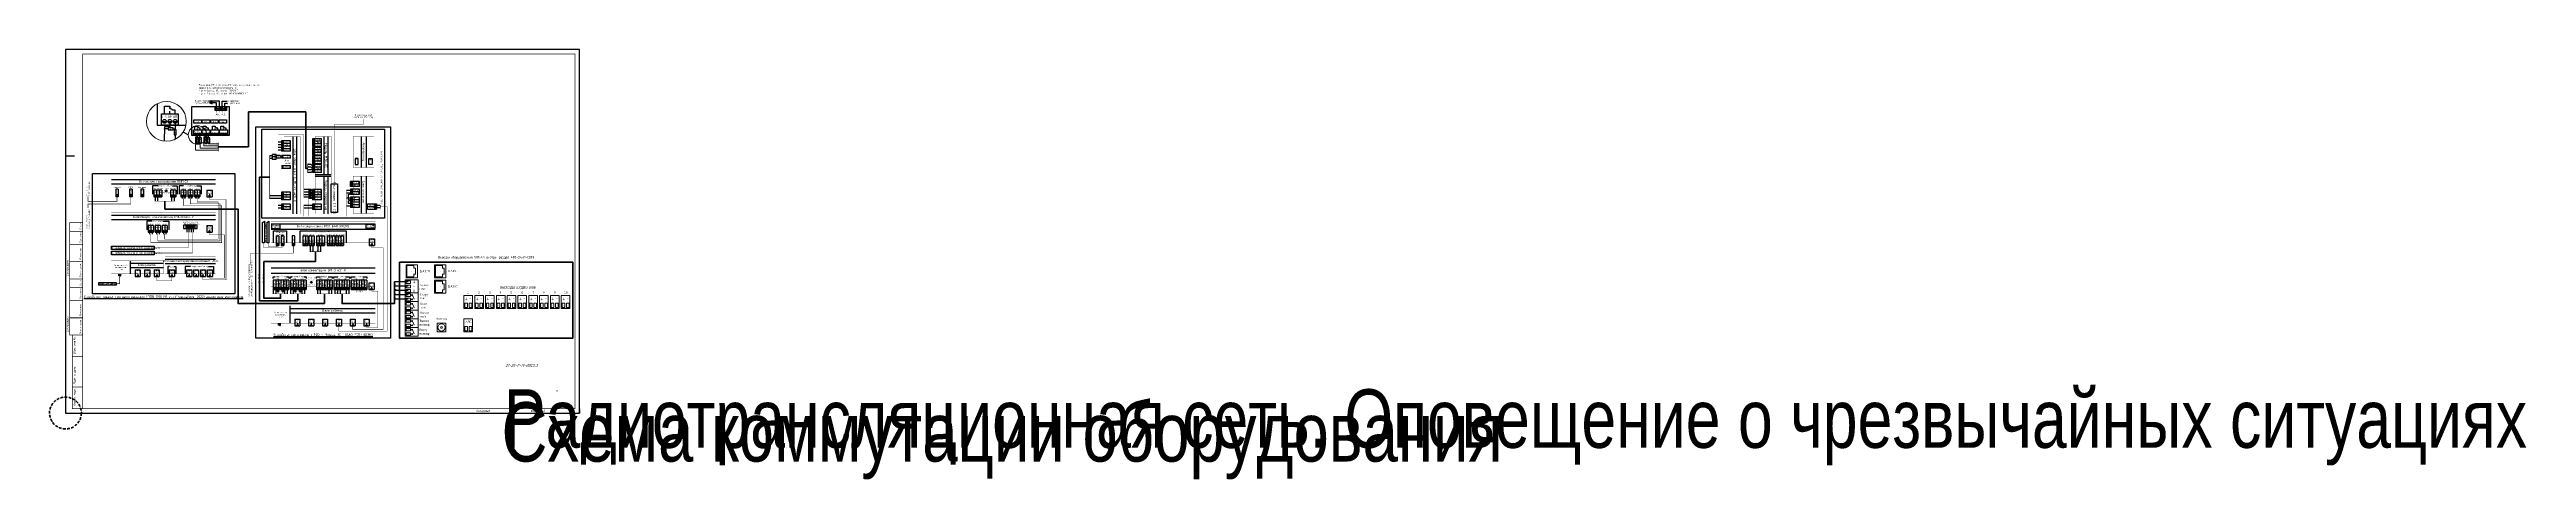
# Paper-space layout '11.СхКомО' of a CAD drawing. Header units: millimetres. Extents: x -18 to 2844, y -77 to 420.
import ezdxf
from ezdxf.enums import TextEntityAlignment as Align

# ---------------------------------------------------------------- set-up
doc = ezdxf.new("R2018")
doc.units = ezdxf.units.MM
doc.linetypes.add('HIDDEN', pattern=[19.05, 12.7, -6.35])
doc.linetypes.add('HIDDEN2', pattern=[4.7625, 3.175, -1.5875])
doc.layers.add('102 Рамка', color=252, linetype='Continuous')
doc.layers.add('Text', color=7, linetype='Continuous')
doc.layers.add('E-Скрыт-Стд-Выск', color=8, linetype='HIDDEN2', lineweight=35)
doc.layers.add('Схемы подключ', color=7, linetype='Continuous', lineweight=15)
doc.styles.add('block_kits', font='simplex.shx', dxfattribs={"width": 0.8})
doc.styles.add('Format', font='isocpeur.ttf', dxfattribs={"width": 0.8, "height": 250})
doc.styles.add('ISOCPEUR', font='isocpeui.ttf', dxfattribs={"height": 2.5})
doc.styles.get("Standard").update_dxf_attribs({"font": 'arial.ttf'})

# ---------------------------------------------------------------- blocks, each defined once
blk = doc.blocks.new('БИП-03_2019')
for p, q in [((0, -3), (120.5, -3)), ((0, -8), (120.5, -8)), ((8, -14), (5, -14)), ((5, -14), (5, -23)), ((8, -23), (5, -23)), ((6.5, -21.5), (5.4, -22.6)), ((6.5, -20), (6.5, -21.5)), ((6.5, -21.5), (7.6, -22.6)), ((8, -14), (8, -23)), ((24, -14), (21, -14)), ((21, -14), (21, -23)), ((24, -23), (21, -23)), ((22.5, -21.5), (21.4, -22.6)), ((22.5, -20), (22.5, -21.5)), ((22.5, -21.5), (23.6, -22.6)), ((24, -14), (24, -23)), ((37, -14), (34, -14)), ((34, -14), (34, -23)), ((37, -23), (34, -23)), ((35.5, -21.5), (34.4, -22.6)), ((35.5, -20), (35.5, -21.5)), ((35.5, -21.5), (36.6, -22.6)), ((37, -14), (37, -23)), ((53.6, -10.1), (47.5, -10.1)), ((47.5, -10.1), (47.5, -20)), ((49.2, -15), (49.2, -23)), ((58.2, -15), (49.2, -15)), ((49.2, -23), (58.2, -23)), ((51.3, -22.3), (49.9, -20.9)), ((51.6, -22), (50.2, -20.7)), ((52.2, -15), (52.2, -23)), ((54.3, -22.3), (52.9, -20.9)), ((54.6, -22), (53.2, -20.7)), ((55.2, -15), (55.2, -23)), ((57.3, -22.3), (55.9, -20.9)), ((57.6, -22), (56.2, -20.7)), ((58.2, -15), (58.2, -23)), ((63.3, -16.1), (64.2, -16.7)), ((68.5, -15), (68.5, -23)), ((74.5, -15), (68.5, -15)), ((68.5, -23), (74.5, -23)), ((70.5, -22.3), (69.1, -20.9)), ((70.8, -22), (69.4, -20.7)), ((70.6, -10.1), (76.2, -10.1)), ((71.5, -15), (71.5, -23)), ((73.5, -22.3), (72.1, -20.9)), ((73.8, -22), (72.4, -20.7)), ((74.5, -15), (74.5, -23)), ((76.2, -10.1), (76.2, -20)), ((83.4, -10.1), (78.4, -10.1)), ((78.4, -10.1), (78.4, -20)), ((80.2, -15), (80.2, -23)), ((86.2, -15), (80.2, -15)), ((80.2, -23), (86.2, -23)), ((82.2, -22.3), (80.8, -20.9)), ((82.5, -22), (81.1, -20.7)), ((83.2, -15), (83.2, -23)), ((85.2, -22.3), (83.8, -20.9)), ((85.5, -22), (84.1, -20.7)), ((86.2, -15), (86.2, -23)), ((88.2, -15), (88.2, -23)), ((94.2, -15), (88.2, -15)), ((88.2, -23), (94.2, -23)), ((90.2, -22.3), (88.8, -20.9)), ((90.5, -22), (89.1, -20.7)), ((91.2, -15), (91.2, -23)), ((93.2, -22.3), (91.8, -20.9)), ((93.5, -22), (92.1, -20.7)), ((94.2, -15), (94.2, -23)), ((96.2, -15), (96.2, -23)), ((102.2, -15), (96.2, -15)), ((96.2, -23), (102.2, -23)), ((98.2, -22.3), (96.8, -20.9)), ((98.5, -22), (97.1, -20.7)), ((98.7, -10.1), (103.9, -10.1)), ((99.2, -15), (99.2, -23)), ((101.2, -22.3), (99.8, -20.9)), ((101.5, -22), (100.1, -20.7)), ((102.2, -15), (102.2, -23)), ((103.9, -10.1), (103.9, -20)), ((110.5, -15.3), (116.5, -15.3)), ((110.5, -15.3), (110.5, -23)), ((110.5, -23), (116.5, -23)), ((113.5, -22.6), (112.4, -21.5)), ((113.5, -20), (113.5, -22.6)), ((113.5, -22.6), (114.6, -21.5)), ((116.5, -15.3), (116.5, -23))]:
    blk.add_line(p, q)
at = {"ltscale": 3, "const_width": 0.25}
blk.add_lwpolyline([(0, 0), (120.5, 0), (120.5, -20), (0, -20)], close=True, dxfattribs=at)
at = {"const_width": 0.25}
for points in [[(49.7, -18.4), (51.7, -18.4)], [(50.7, -18.4), (50.7, -16.6)], [(55.7, -17.5), (57.7, -17.5)], [(56.7, -18.4), (56.7, -16.6)], [(69, -17.5), (71, -17.5)], [(70, -18.4), (70, -16.6)], [(72, -18.4), (74, -18.4)], [(73, -18.4), (73, -16.6)], [(80.7, -17.5), (82.7, -17.5)], [(81.7, -18.4), (81.7, -16.6)], [(83.7, -17.5), (85.7, -17.5)], [(88.7, -17.5), (90.7, -17.5)], [(89.7, -18.4), (89.7, -16.6)], [(91.7, -17.5), (93.7, -17.5)], [(96.7, -17.5), (98.7, -17.5)], [(97.7, -18.4), (97.7, -16.6)], [(99.7, -17.5), (101.7, -17.5)]]:
    blk.add_lwpolyline(points, dxfattribs=at)
for centre, radius in [((50.7, -21.5), 1), ((53.7, -21.5), 1), ((56.7, -21.5), 1), ((63.3, -16.1), 1.05), ((70, -21.5), 1), ((73, -21.5), 1), ((81.7, -21.5), 1), ((84.7, -21.5), 1), ((89.7, -21.5), 1), ((92.7, -21.5), 1), ((97.7, -21.5), 1), ((100.7, -21.5), 1)]:
    blk.add_circle(centre, radius)
at = {"ltscale": 3, "insert": (60.2, -5.5), "char_height": 2.5, "width": 120.5, "attachment_point": 5, "line_spacing_factor": 0.75, "style": 'block_kits'}
blk.add_mtext('{\\fArial|b0|i0|c204|p34\\H1.5;\\W0.85;Блок источников программ, БИП-03}', dxfattribs=at)
at = {"layer": 'Text', "ltscale": 3, "char_height": 1.5, "style": 'block_kits'}
for s, insert, width, attachment_point in [('{\\fArial|b0|i0|c204|p34\\H1.5;\\W0.85;Антенна', (6.5, -12), 7.586, 5), ('{\\fArial|b0|i0|c204|p34\\H1.5;\\W0.85;ПРГ3', (22.5, -12), 12.911, 5), ('{\\fArial|b0|i0|c204|p34\\H1.5;\\W0.85;Контроль', (35.5, -12), 12.911, 5), ('{\\fArial|b0|i0|c204|p34\\H1.5;\\W0.8;Управление', (53.7, -13.5), 9, 5), ('{\\fArial|b0|i0|c204|p34\\H1.5;\\W0.85;Приоритетный вход', (61.8, -10.1), 18, 5), ('{\\fArial|b0|i0|c204|p34\\H1.5;\\W0.8;+20дБ  0дБ', (63.3, -18.4), 12.911, 5), ('{\\fArial|b0|i0|c204|p34\\H1.5;\\W0.85;Чувст.', (60.9, -13.8), 12.911, 4), ('{\\fArial|b0|i0|c204|p34\\H1.5;\\W0.85;Сигнал', (71.5, -13.5), 6, 5), ('{\\fArial|b0|i0|c204|p34\\H1.5;\\W0.85;ПРГ1', (83.2, -13.7), 6, 5), ('{\\fArial|b0|i0|c204|p34\\H1.5;\\W0.85;Линейный выход', (91.2, -10.1), 16, 5), ('{\\fArial|b0|i0|c204|p34\\H1.5;\\W0.85;ПРГ2', (91.2, -13.7), 6, 5), ('{\\fArial|b0|i0|c204|p34\\H1.5;\\W0.85;ПРГ3', (99.2, -13.7), 6, 5), ('{\\fArial|b0|i0|c204|p34\\H1.5;\\W0.8;Сеть\\P~220 В', (113.5, -17.6), 6, 5)]:
    blk.add_mtext(s, dxfattribs=dict(at, insert=insert, width=width, attachment_point=attachment_point))
at = {"layer": 'Text', "ltscale": 3, "char_height": 1.5, "attachment_point": 5, "rotation": 90, "style": 'block_kits'}
for s, insert, width in [('{\\fArial|b0|i0|c204|p34\\H1.5;\\W0.85;F\\P', (6.5, -17), 6), ('{\\fArial|b0|i0|c204|p34\\H1.5;\\W0.85;LAN\\P', (22.5, -17), 6), ('{\\fArial|b0|i0|c204|p34\\H1.5;\\W0.85;DB9\\P', (35.5, -17), 6), ('{\\fArial|b0|i0|c204|p34\\H1.5;\\W0.85;\\T0.85;0', (53.7, -17.5), 4.072)]:
    blk.add_mtext(s, dxfattribs=dict(at, insert=insert, width=width))
blk = doc.blocks.new('БМС-03 исп.У')
for p, q in [((0, -3), (120.5, -3)), ((0, -8), (120.5, -8)), ((46.9, -10.1), (40.9, -10.1)), ((40.9, -10.1), (40.9, -20)), ((42.6, -15), (42.6, -23)), ((48.6, -15), (42.6, -15)), ((42.6, -23), (48.6, -23)), ((44.7, -22.3), (43.3, -20.9)), ((44.9, -22), (43.6, -20.7)), ((45.6, -15), (45.6, -23)), ((47.7, -22.3), (46.3, -20.9)), ((47.9, -22), (46.6, -20.7)), ((48.6, -15), (48.6, -23)), ((50.6, -15), (50.6, -23)), ((56.6, -15), (50.6, -15)), ((50.6, -23), (56.6, -23)), ((52.7, -22.3), (51.3, -20.9)), ((52.9, -22), (51.6, -20.7)), ((53.6, -15), (53.6, -23)), ((55.7, -22.3), (54.3, -20.9)), ((55.9, -22), (54.6, -20.7)), ((56.6, -15), (56.6, -23)), ((58.6, -15), (58.6, -23)), ((64.6, -15), (58.6, -15)), ((58.6, -23), (64.6, -23)), ((60.7, -22.3), (59.3, -20.9)), ((60.9, -22), (59.6, -20.7)), ((60.3, -10.1), (66.4, -10.1)), ((61.6, -15), (61.6, -23)), ((63.7, -22.3), (62.3, -20.9)), ((63.9, -22), (62.6, -20.7)), ((64.6, -15), (64.6, -23)), ((66.4, -10.1), (66.4, -20)), ((99.1, -14.6), (83.3, -14.6)), ((83.3, -14.6), (83.3, -18.4)), ((83.3, -18.4), (99.1, -18.4)), ((86.4, -14.6), (85.9, -14.6)), ((85.9, -14.6), (85.9, -18.4)), ((85.9, -18.4), (86.4, -18.4)), ((87, -16.4), (86.7, -16.1)), ((86.9, -16.7), (87, -16.6)), ((87.4, -16.1), (87, -15.7)), ((87, -16.6), (87, -16.4)), ((87.2, -17.1), (87.4, -16.9)), ((87.4, -16.1), (87.5, -16.1)), ((87.4, -16.9), (87.5, -16.9)), ((87.5, -16.1), (87.7, -16)), ((87.9, -17.3), (87.5, -16.9)), ((87.8, -16.4), (88, -16.3)), ((87.8, -16.6), (87.8, -16.4)), ((88.2, -17), (87.8, -16.6)), ((88.4, -14.6), (88.9, -14.6)), ((88.9, -18.4), (88.4, -18.4)), ((88.7, -18.4), (88.7, -14.6)), ((89.5, -16.4), (89.2, -16.1)), ((89.4, -16.7), (89.5, -16.6)), ((89.9, -16.1), (89.5, -15.7)), ((89.5, -16.6), (89.5, -16.4)), ((89.7, -17.1), (89.9, -16.9)), ((89.9, -16.1), (90, -16.1)), ((89.9, -16.9), (90, -16.9)), ((90, -16.1), (90.2, -16)), ((90.4, -17.3), (90, -16.9)), ((90.3, -16.4), (90.5, -16.3)), ((90.3, -16.6), (90.3, -16.4)), ((90.7, -17), (90.3, -16.6)), ((90.9, -14.6), (91.4, -14.6)), ((91.4, -18.4), (90.9, -18.4)), ((91.2, -18.4), (91.2, -14.6)), ((92, -16.4), (91.7, -16.1)), ((91.9, -16.7), (92, -16.6)), ((92.4, -16.1), (92, -15.7)), ((92, -16.6), (92, -16.4)), ((92.2, -17.1), (92.4, -16.9)), ((92.4, -16.1), (92.5, -16.1)), ((92.4, -16.9), (92.5, -16.9)), ((92.5, -16.1), (92.7, -16)), ((92.9, -17.3), (92.5, -16.9)), ((92.8, -16.4), (93, -16.3)), ((92.8, -16.6), (92.8, -16.4)), ((93.2, -17), (92.8, -16.6)), ((93.4, -14.6), (93.9, -14.6)), ((93.9, -18.4), (93.4, -18.4)), ((93.7, -18.4), (93.7, -14.6)), ((94.5, -16.4), (94.2, -16.1)), ((94.4, -16.7), (94.5, -16.6)), ((94.9, -16.1), (94.5, -15.7)), ((94.5, -16.6), (94.5, -16.4)), ((94.7, -17.1), (94.9, -16.9)), ((94.9, -16.1), (95, -16.1)), ((94.9, -16.9), (95, -16.9)), ((95, -16.1), (95.2, -16)), ((95.4, -17.3), (95, -16.9)), ((95.3, -16.4), (95.5, -16.3)), ((95.3, -16.6), (95.3, -16.4)), ((95.7, -17), (95.3, -16.6)), ((95.9, -14.6), (96.4, -14.6)), ((96.4, -18.4), (95.9, -18.4)), ((96.4, -14.6), (96.4, -18.4)), ((99.1, -18.4), (99.1, -14.6)), ((110.5, -15.3), (116.5, -15.3)), ((110.5, -15.3), (110.5, -23)), ((110.5, -23), (116.5, -23)), ((113.5, -22.6), (112.4, -21.5)), ((113.5, -20), (113.5, -22.6)), ((113.5, -22.6), (114.6, -21.5)), ((116.5, -15.3), (116.5, -23))]:
    blk.add_line(p, q)
at = {"ltscale": 3, "const_width": 0.25}
blk.add_lwpolyline([(0, 0), (120.5, 0), (120.5, -20), (0, -20)], close=True, dxfattribs=at)
at = {"const_width": 0.25}
for points in [[(43.1, -17.5), (45.1, -17.5)], [(44.1, -18.4), (44.1, -16.6)], [(46.1, -17.5), (48.1, -17.5)], [(51.1, -17.5), (53.1, -17.5)], [(52.1, -18.4), (52.1, -16.6)], [(54.1, -17.5), (56.1, -17.5)], [(59.1, -17.5), (61.1, -17.5)], [(60.1, -18.4), (60.1, -16.6)], [(62.1, -17.5), (64.1, -17.5)]]:
    blk.add_lwpolyline(points, dxfattribs=at)
for centre, radius in [((44.1, -21.5), 1), ((47.1, -21.5), 1), ((52.1, -21.5), 1), ((55.1, -21.5), 1), ((60.1, -21.5), 1), ((63.1, -21.5), 1), ((87.4, -16.5), 0.9), ((89.9, -16.5), 0.9), ((92.4, -16.5), 0.9), ((94.9, -16.5), 0.9)]:
    blk.add_circle(centre, radius)
for centre, start, end in [((87.4, -16.5), 202.7842, 247.2158), ((87.4, -16.5), 22.7842, 67.2158), ((89.9, -16.5), 202.7842, 247.2158), ((89.9, -16.5), 22.7842, 67.2158), ((92.4, -16.5), 202.7842, 247.2158), ((92.4, -16.5), 22.7842, 67.2158), ((94.9, -16.5), 202.7842, 247.2158), ((94.9, -16.5), 22.7842, 67.2158)]:
    blk.add_arc(centre, 0.595, start, end)
at = {"ltscale": 3, "insert": (60.2, -5.5), "char_height": 2.5, "width": 120.5, "attachment_point": 5, "line_spacing_factor": 0.75, "style": 'block_kits'}
blk.add_mtext('{\\fArial|b0|i0|c204|p34\\H1.5;\\W0.85;Блок модулятора-смесителя, БМС-03 исп. У', dxfattribs=at)
at = {"layer": 'Text', "ltscale": 3, "char_height": 1.5, "attachment_point": 5, "style": 'block_kits'}
for s, insert, width in [('{\\fArial|b0|i0|c204|p34\\H1.5;\\W0.85;ПРГ1', (45.6, -13.7), 6), ('{\\fArial|b0|i0|c204|p34\\H1.5;\\W0.85;Линейный вход', (53.6, -10.1), 14), ('{\\fArial|b0|i0|c204|p34\\H1.5;\\W0.85;ПРГ2', (53.6, -13.7), 6), ('{\\fArial|b0|i0|c204|p34\\H1.5;\\W0.85;ПРГ3', (61.6, -13.7), 6), ('{\\fArial|b0|i0|c204|p34\\H1.5;\\W0.85;Сеть\\P~220 В', (113.5, -17.6), 6)]:
    blk.add_mtext(s, dxfattribs=dict(at, insert=insert, width=width))
at = {"layer": 'Text', "ltscale": 3, "char_height": 1.5, "attachment_point": 2, "line_spacing_factor": 0.7, "style": 'block_kits'}
for s, insert, width in [('{\\fArial|b0|i0|c204|p34;ТРАНСЛ 1', (86.8, -12.6), 9.026), ('{\\fArial|b0|i0|c204|p34\\H1.5;\\W0.85;ВЫХОД', (86.5, -10.5), 13.929), ('{\\fArial|b0|i0|c204|p34;ТРАНСЛ 2', (96.5, -12.6), 9.026), ('{\\fArial|b0|i0|c204|p34\\H1.5;\\W0.85;ВЫХОД', (96.4, -10.5), 13.929)]:
    blk.add_mtext(s, dxfattribs=dict(at, insert=insert, width=width))
blk = doc.blocks.new('ИБП-700')
for p, q in [((0, -3), (58.2, -3)), ((0, -8), (58.2, -8)), ((3.1, -11.6), (3.1, -20)), ((4.9, -11.6), (3.1, -11.6)), ((4.6, -15.3), (10.6, -15.3)), ((4.6, -15.3), (4.6, -23)), ((4.6, -23), (10.6, -23)), ((7.6, -22.6), (6.5, -21.5)), ((7.6, -20), (7.6, -22.6)), ((7.6, -22.6), (8.6, -21.5)), ((10.3, -11.6), (12.1, -11.6)), ((10.6, -15.3), (10.6, -23)), ((12.1, -11.6), (12.1, -20)), ((29.2, -11.6), (22.9, -11.6)), ((22.9, -11.6), (22.9, -20)), ((24.5, -15.3), (30.5, -15.3)), ((24.5, -15.3), (24.5, -23)), ((24.5, -23), (30.5, -23)), ((27.5, -21.5), (26.4, -22.6)), ((27.5, -20), (27.5, -21.5)), ((27.5, -21.5), (28.6, -22.6)), ((30.5, -15.3), (30.5, -23)), ((32.5, -15.3), (38.5, -15.3)), ((32.5, -15.3), (32.5, -23)), ((32.5, -23), (38.5, -23)), ((35.5, -21.5), (34.4, -22.6)), ((35.5, -20), (35.5, -21.5)), ((35.5, -21.5), (36.6, -22.6)), ((38.5, -15.3), (38.5, -23)), ((40.5, -15.3), (46.5, -15.3)), ((40.5, -15.3), (40.5, -23)), ((40.5, -23), (46.5, -23)), ((43.5, -21.5), (42.4, -22.6)), ((43.5, -20), (43.5, -21.5)), ((43.5, -21.5), (44.6, -22.6)), ((46.5, -15.3), (46.5, -23)), ((48.5, -15.3), (54.5, -15.3)), ((48.5, -15.3), (48.5, -23)), ((48.5, -23), (54.5, -23)), ((49.8, -11.6), (55.9, -11.6)), ((51.5, -21.5), (50.4, -22.6)), ((51.5, -20), (51.5, -21.5)), ((51.5, -21.5), (52.6, -22.6)), ((54.5, -15.3), (54.5, -23)), ((55.9, -11.6), (55.9, -20))]:
    blk.add_line(p, q)
at = {"ltscale": 3, "const_width": 0.25}
blk.add_lwpolyline([(0, 0), (58.2, 0), (58.2, -20), (0, -20)], close=True, dxfattribs=at)
at = {"ltscale": 3, "insert": (29.1, -5.5), "char_height": 2.5, "width": 58.25, "attachment_point": 5, "line_spacing_factor": 0.75, "style": 'block_kits'}
blk.add_mtext('{\\fArial|b0|i0|c204|p34\\H1.5;\\W0.85;Источник бесперебойного питания, ИБП', dxfattribs=at)
at = {"layer": 'Text', "ltscale": 3, "char_height": 1.5, "attachment_point": 5, "style": 'block_kits'}
for s, insert, width in [('{\\fArial|b0|i0|c204|p34\\H1.5;\\W0.8;Сеть\\P~220 В', (7.6, -17.6), 6), ('{\\fArial|b0|i0|c204|p34\\H1.5;\\W0.85;Сеть}', (7.6, -11.6), 12.911), ('{\\fArial|b0|i0|c204|p34\\H1.5;\\W0.8;Сеть\\P~220 В', (27.5, -17.6), 6), ('{\\fArial|b0|i0|c204|p34\\H1.5;\\W0.85;Резервируемый выход', (39.4, -11.7), 20), ('{\\fArial|b0|i0|c204|p34\\H1.5;\\W0.8;Сеть\\P~220 В', (35.5, -17.6), 6), ('{\\fArial|b0|i0|c204|p34\\H1.5;\\W0.8;Сеть\\P~220 В', (43.5, -17.6), 6), ('{\\fArial|b0|i0|c204|p34\\H1.5;\\W0.8;Сеть\\P~220 В', (51.5, -17.6), 6)]:
    blk.add_mtext(s, dxfattribs=dict(at, insert=insert, width=width))
blk = doc.blocks.new('Блок на 3 розетки с авт.6А')
h = blk.add_hatch(color=253)
h.dxf.hatch_style = 1
edge = h.paths.add_edge_path()
edge.add_spline(control_points=[(8.1, -17.2), (8.4, -17), (9.2, -16.5), (10.1, -17.9), (10.8, -17.4), (11.1, -17.2)], knot_values=[0, 0, 0, 0, 0.957742, 2.418159, 3.325992, 3.325992, 3.325992, 3.325992], degree=3, periodic=0)
edge.add_line((11.1, -17.2), (11.1, -15))
edge.add_line((11.1, -15), (8.1, -15))
edge.add_line((8.1, -15), (8.1, -17.2))
for p, q in [((21.8, 0), (21.8, -15)), ((8.1, -15), (8.1, -17.2)), ((11.1, -17.2), (11.1, -15)), ((21.8, -2.5), (60.2, -2.5)), ((21.8, -7.5), (60.2, -7.5)), ((27.4, -10.3), (33.4, -10.3)), ((27.4, -10.3), (27.4, -18)), ((27.4, -18), (33.4, -18)), ((30.4, -16.5), (29.3, -17.6)), ((30.4, -15), (30.4, -16.5)), ((30.4, -16.5), (31.4, -17.6)), ((33.4, -10.3), (33.4, -18)), ((38.4, -10.3), (44.4, -10.3)), ((38.4, -10.3), (38.4, -18)), ((38.4, -18), (44.4, -18)), ((41.4, -16.5), (40.3, -17.6)), ((41.4, -15), (41.4, -16.5)), ((41.4, -16.5), (42.4, -17.6)), ((44.4, -10.3), (44.4, -18)), ((49.4, -10.3), (55.4, -10.3)), ((49.4, -10.3), (49.4, -18)), ((49.4, -18), (55.4, -18)), ((52.4, -16.5), (51.3, -17.6)), ((52.4, -15), (52.4, -16.5)), ((52.4, -16.5), (53.4, -17.6)), ((55.4, -10.3), (55.4, -18))]:
    blk.add_line(p, q)
at = {"ltscale": 3, "const_width": 0.25}
blk.add_lwpolyline([(0, 0), (60.2, 0), (60.2, -15), (0, -15)], close=True, dxfattribs=at)
blk.add_spline([(8.1, -17.2), (9, -16.8), (10.3, -17.5), (11.1, -17.2)], degree=3)
at = {"ltscale": 3, "insert": (41, -5), "char_height": 2.5, "width": 38.379, "attachment_point": 5, "line_spacing_factor": 0.75, "style": 'block_kits'}
blk.add_mtext('{\\fArial|b0|i0|c204|p34\\H1.5;\\W0.85;Блок розеток', dxfattribs=at)
at = {"layer": 'Text', "ltscale": 3, "char_height": 1.5, "attachment_point": 5, "style": 'block_kits'}
for s, insert, width in [('{\\fArial|b0|i0|c204|p34\\H1.5;\\W0.85;Автоматический\\Pвыключатель\\Pна 6А', (10.9, -7.5), 21.786), ('{\\fArial|b0|i0|c204|p34\\H1.5;\\W0.8;Сеть\\P~220 В', (30.4, -12.6), 6), ('{\\fArial|b0|i0|c204|p34\\H1.5;\\W0.8;Сеть\\P~220 В', (41.4, -12.6), 6), ('{\\fArial|b0|i0|c204|p34\\H1.5;\\W0.8;Сеть\\P~220 В', (52.4, -12.6), 6)]:
    blk.add_mtext(s, dxfattribs=dict(at, insert=insert, width=width))
blk = doc.blocks.new('Блок на 6 розеток с авт.6А')
h = blk.add_hatch(color=253)
h.dxf.hatch_style = 1
edge = h.paths.add_edge_path()
edge.add_spline(control_points=[(8.1, -22.2), (8.4, -22), (9.2, -21.5), (10.1, -22.8), (10.8, -22.4), (11.1, -22.2)], knot_values=[0, 0, 0, 0, 0.957742, 2.418159, 3.325992, 3.325992, 3.325992, 3.325992], degree=3, periodic=0)
edge.add_line((11.1, -22.2), (11.1, -20))
edge.add_line((11.1, -20), (8.1, -20))
edge.add_line((8.1, -20), (8.1, -22.2))
for p, q in [((8.1, -20), (8.1, -22.2)), ((11.1, -22.2), (11.1, -20)), ((21.8, 0), (21.8, -20)), ((21.8, -3), (120.5, -3)), ((21.8, -8), (120.5, -8)), ((27.4, -15.3), (33.4, -15.3)), ((27.4, -15.3), (27.4, -23)), ((27.4, -23), (33.4, -23)), ((30.4, -21.5), (29.3, -22.6)), ((30.4, -20), (30.4, -21.5)), ((30.4, -21.5), (31.4, -22.6)), ((33.4, -15.3), (33.4, -23)), ((43.4, -15.3), (49.4, -15.3)), ((43.4, -15.3), (43.4, -23)), ((43.4, -23), (49.4, -23)), ((46.4, -21.5), (45.3, -22.6)), ((46.4, -20), (46.4, -21.5)), ((46.4, -21.5), (47.4, -22.6)), ((49.4, -15.3), (49.4, -23)), ((59.4, -15.3), (65.4, -15.3)), ((59.4, -15.3), (59.4, -23)), ((59.4, -23), (65.4, -23)), ((62.4, -21.5), (61.3, -22.6)), ((62.4, -20), (62.4, -21.5)), ((62.4, -21.5), (63.4, -22.6)), ((65.4, -15.3), (65.4, -23)), ((75.4, -15.3), (81.4, -15.3)), ((75.4, -15.3), (75.4, -23)), ((75.4, -23), (81.4, -23)), ((78.4, -21.5), (77.3, -22.6)), ((78.4, -20), (78.4, -21.5)), ((78.4, -21.5), (79.4, -22.6)), ((81.4, -15.3), (81.4, -23)), ((91.4, -15.3), (97.4, -15.3)), ((91.4, -15.3), (91.4, -23)), ((91.4, -23), (97.4, -23)), ((94.4, -21.5), (93.3, -22.6)), ((94.4, -20), (94.4, -21.5)), ((94.4, -21.5), (95.4, -22.6)), ((97.4, -15.3), (97.4, -23)), ((107.4, -15.3), (113.4, -15.3)), ((107.4, -15.3), (107.4, -23)), ((107.4, -23), (113.4, -23)), ((110.4, -21.5), (109.3, -22.6)), ((110.4, -20), (110.4, -21.5)), ((110.4, -21.5), (111.4, -22.6)), ((113.4, -15.3), (113.4, -23))]:
    blk.add_line(p, q)
at = {"ltscale": 3, "const_width": 0.25}
blk.add_lwpolyline([(0, 0), (120.5, 0), (120.5, -20), (0, -20)], close=True, dxfattribs=at)
blk.add_spline([(8.1, -22.2), (9, -21.8), (10.3, -22.5), (11.1, -22.2)], degree=3)
at = {"ltscale": 3, "insert": (71.1, -5.7), "char_height": 3, "width": 98.714, "attachment_point": 5, "line_spacing_factor": 0.75, "style": 'Format'}
blk.add_mtext('Блок розеток', dxfattribs=at)
at = {"layer": 'Text', "ltscale": 3, "char_height": 1.5, "attachment_point": 5, "style": 'Format'}
for s, insert, width in [('Автоматический\\Pвыключатель\\Pна 6А', (10.9, -10), 21.786), ('Сеть\\P~220 В', (30.4, -17.6), 6), ('Сеть\\P~220 В', (46.4, -17.6), 6), ('Сеть\\P~220 В', (62.4, -17.6), 6), ('Сеть\\P~220 В', (78.4, -17.6), 6), ('Сеть\\P~220 В', (94.4, -17.6), 6), ('Сеть\\P~220 В', (110.4, -17.6), 6)]:
    blk.add_mtext(s, dxfattribs=dict(at, insert=insert, width=width))
blk = doc.blocks.new('БК1-3 сип.К')
for p, q in [((0, -3), (120.5, -3)), ((0, -9), (120.5, -9)), ((2.5, -15.2), (2.5, -13.4)), ((2.5, -13.4), (4.7, -13.4)), ((2.5, -17), (2.5, -28)), ((11.5, -17), (2.5, -17)), ((2.5, -28), (11.5, -28)), ((3.2, -27), (4.6, -25.7)), ((3.4, -27.3), (4.8, -25.9)), ((5.5, -17), (5.5, -28)), ((6.2, -27), (7.6, -25.7)), ((6.4, -27.3), (7.8, -25.9)), ((8.5, -17), (8.5, -28)), ((9.2, -27), (10.6, -25.7)), ((9.4, -27.3), (10.8, -25.9)), ((11.5, -17), (11.5, -28)), ((20.5, -17), (11.5, -17)), ((11.5, -17), (11.5, -28)), ((11.5, -28), (20.5, -28)), ((12.2, -27), (13.6, -25.7)), ((12.4, -27.3), (13.8, -25.9)), ((14.5, -17), (14.5, -28)), ((15.2, -27), (16.6, -25.7)), ((15.4, -27.3), (16.8, -25.9)), ((17.5, -17), (17.5, -28)), ((18.2, -13.4), (20.5, -13.4)), ((18.2, -27), (19.6, -25.7)), ((18.4, -27.3), (19.8, -25.9)), ((20.5, -13.4), (20.5, -15.2)), ((20.5, -17), (20.5, -28)), ((22.5, -15.2), (22.5, -13.4)), ((22.5, -13.4), (24.5, -13.4)), ((22.5, -17), (22.5, -28)), ((31.5, -17), (22.5, -17)), ((22.5, -28), (31.5, -28)), ((23.2, -27), (24.6, -25.7)), ((23.4, -27.3), (24.8, -25.9)), ((25.5, -17), (25.5, -28)), ((26.2, -27), (27.6, -25.7)), ((26.4, -27.3), (27.8, -25.9)), ((28.5, -17), (28.5, -28)), ((29.2, -27), (30.6, -25.7)), ((29.4, -27.3), (30.8, -25.9)), ((31.5, -17), (31.5, -28)), ((40.5, -17), (31.5, -17)), ((31.5, -17), (31.5, -28)), ((31.5, -28), (40.5, -28)), ((32.2, -27), (33.6, -25.7)), ((32.4, -27.3), (33.8, -25.9)), ((34.5, -17), (34.5, -28)), ((35.2, -27), (36.6, -25.7)), ((35.4, -27.3), (36.8, -25.9)), ((37.5, -17), (37.5, -28)), ((38.2, -13.4), (40.5, -13.4)), ((38.2, -27), (39.6, -25.7)), ((38.4, -27.3), (39.8, -25.9)), ((40.5, -13.4), (40.5, -15.2)), ((40.5, -17), (40.5, -28)), ((46.6, -19.6), (47.5, -20.3)), ((52.7, -15.2), (52.7, -13.4)), ((52.7, -13.4), (57.2, -13.4)), ((61.7, -17), (52.7, -17)), ((52.7, -17), (52.7, -28)), ((52.7, -28), (61.7, -28)), ((53.4, -27), (54.8, -25.7)), ((53.7, -27.3), (55.1, -25.9)), ((55.7, -17), (55.7, -28)), ((56.4, -27), (57.8, -25.7)), ((56.7, -27.3), (58.1, -25.9)), ((58.7, -17), (58.7, -28)), ((59.4, -27), (60.8, -25.7)), ((59.7, -27.3), (61.1, -25.9)), ((61.7, -17), (61.7, -28)), ((61.7, -17), (61.7, -28)), ((70.7, -17), (61.7, -17)), ((61.7, -28), (70.7, -28)), ((62.4, -27), (63.8, -25.7)), ((62.7, -27.3), (64.1, -25.9)), ((64.7, -17), (64.7, -28)), ((65.4, -27), (66.8, -25.7)), ((65.7, -27.3), (67.1, -25.9)), ((66.2, -13.4), (70.7, -13.4)), ((67.7, -17), (67.7, -28)), ((68.4, -27), (69.8, -25.7)), ((68.7, -27.3), (70.1, -25.9)), ((70.7, -13.4), (70.7, -15.2)), ((70.7, -17), (70.7, -28)), ((72.7, -15.2), (72.7, -13.4)), ((72.7, -13.4), (77.2, -13.4)), ((81.7, -17), (72.7, -17)), ((72.7, -17), (72.7, -28)), ((72.7, -28), (81.7, -28)), ((73.4, -27), (74.8, -25.7)), ((73.7, -27.3), (75.1, -25.9)), ((75.7, -17), (75.7, -28)), ((76.4, -27), (77.8, -25.7)), ((76.7, -27.3), (78.1, -25.9)), ((78.7, -17), (78.7, -28)), ((79.4, -27), (80.8, -25.7)), ((79.7, -27.3), (81.1, -25.9)), ((81.7, -17), (81.7, -28)), ((81.7, -17), (81.7, -28)), ((90.7, -17), (81.7, -17)), ((81.7, -28), (90.7, -28)), ((82.4, -27), (83.8, -25.7)), ((82.7, -27.3), (84.1, -25.9)), ((84.7, -17), (84.7, -28)), ((85.4, -27), (86.8, -25.7)), ((85.7, -27.3), (87.1, -25.9)), ((86.2, -13.4), (90.7, -13.4)), ((87.7, -17), (87.7, -28)), ((88.4, -27), (89.8, -25.7)), ((88.7, -27.3), (90.1, -25.9)), ((90.7, -13.4), (90.7, -15.2)), ((90.7, -17), (90.7, -28)), ((92.7, -15.2), (92.7, -13.4)), ((92.7, -13.4), (97.2, -13.4)), ((101.7, -17), (92.7, -17)), ((92.7, -17), (92.7, -28)), ((92.7, -28), (101.7, -28)), ((93.4, -27), (94.8, -25.7)), ((93.7, -27.3), (95.1, -25.9)), ((95.7, -17), (95.7, -28)), ((96.4, -27), (97.8, -25.7)), ((96.7, -27.3), (98.1, -25.9)), ((98.7, -17), (98.7, -28)), ((99.4, -27), (100.8, -25.7)), ((99.7, -27.3), (101.1, -25.9)), ((101.7, -17), (101.7, -28)), ((101.7, -17), (101.7, -28)), ((110.7, -17), (101.7, -17)), ((101.7, -28), (110.7, -28)), ((102.4, -27), (103.8, -25.7)), ((102.7, -27.3), (104.1, -25.9)), ((104.7, -17), (104.7, -28)), ((105.4, -27), (106.8, -25.7)), ((105.7, -27.3), (107.1, -25.9)), ((106.2, -13.4), (110.7, -13.4)), ((107.7, -17), (107.7, -28)), ((108.4, -27), (109.8, -25.7)), ((108.7, -27.3), (110.1, -25.9)), ((110.7, -13.4), (110.7, -15.2)), ((110.7, -17), (110.7, -28)), ((113.2, -20.3), (119.2, -20.3)), ((113.2, -20.3), (113.2, -28)), ((113.2, -28), (119.2, -28)), ((116.2, -27.6), (115.1, -26.5)), ((116.2, -25), (116.2, -27.6)), ((116.2, -27.6), (117.2, -26.5)), ((119.2, -20.3), (119.2, -28))]:
    blk.add_line(p, q)
at = {"ltscale": 3, "const_width": 0.25}
blk.add_lwpolyline([(120.5, 0), (0, 0), (0, -25), (120.5, -25)], close=True, dxfattribs=at)
for centre, radius in [((4, -26.5), 1), ((7, -26.5), 1), ((10, -26.5), 1), ((13, -26.5), 1), ((16, -26.5), 1), ((19, -26.5), 1), ((24, -26.5), 1), ((27, -26.5), 1), ((30, -26.5), 1), ((33, -26.5), 1), ((36, -26.5), 1), ((39, -26.5), 1), ((46.6, -19.6), 1.05), ((54.2, -26.5), 1), ((57.2, -26.5), 1), ((60.2, -26.5), 1), ((63.2, -26.5), 1), ((66.2, -26.5), 1), ((69.2, -26.5), 1), ((74.2, -26.5), 1), ((77.2, -26.5), 1), ((80.2, -26.5), 1), ((83.2, -26.5), 1), ((86.2, -26.5), 1), ((89.2, -26.5), 1), ((94.2, -26.5), 1), ((97.2, -26.5), 1), ((100.2, -26.5), 1), ((103.2, -26.5), 1), ((106.2, -26.5), 1), ((109.2, -26.5), 1)]:
    blk.add_circle(centre, radius)
at = {"ltscale": 3, "insert": (60.2, -6), "char_height": 2.766, "width": 120.5, "attachment_point": 5, "line_spacing_factor": 0.75, "style": 'Format'}
blk.add_mtext('Блок коммутации БК1-3 исп. К', dxfattribs=at)
at = {"layer": 'Text', "ltscale": 3, "char_height": 1.5, "width": 7.586, "attachment_point": 4, "rotation": 90, "style": 'Format'}
for s, insert in [('Звук +', (4, -24.1)), ('Общий', (7, -24.1)), ('Звук -', (10, -24.1)), ('Упр. НЗ', (13, -24.1)), ('Общий', (16, -24.1)), ('Упр. НР', (19, -24.1)), ('Звук +', (24, -24.1)), ('Общий', (27, -24.1)), ('Звук -', (30, -24.1)), ('Упр. НЗ', (33, -24.1)), ('Общий', (36, -24.1)), ('Упр. НР', (39, -24.1)), ('Звук +', (54.2, -24.1)), ('Общий', (57.2, -24.1)), ('Звук -', (60.2, -24.1)), ('Упр. НЗ', (63.2, -24.1)), ('Общий', (66.2, -24.1)), ('Упр. НР', (69.2, -24.1)), ('Звук +', (74.2, -24.1)), ('Общий', (77.2, -24.1)), ('Звук -', (80.2, -24.1)), ('Упр. НЗ', (83.2, -24.1)), ('Общий', (86.2, -24.1)), ('Упр. НР', (89.2, -24.1)), ('Звук +', (94.2, -24.1)), ('Общий', (97.2, -24.1)), ('Звук -', (100.2, -24.1)), ('Упр. НЗ', (103.2, -24.1)), ('Общий', (106.2, -24.1)), ('Упр. НР', (109.2, -24.1))]:
    blk.add_mtext(s, dxfattribs=dict(at, insert=insert))
at = {"layer": 'Text', "ltscale": 3, "style": 'Format'}
for s, insert, char_height, width, attachment_point in [('ОСНОВНОЙ ВХОД', (11.5, -13.4), 1.5, 13.803, 5), ('ЗВУК', (7, -15.8), 1.5, 6, 5), ('УПР', (16, -15.8), 1.5, 6, 5), ('РЕЗЕРВНЫЙ ВХОД', (31.5, -13.4), 1.5, 13.803, 5), ('ЗВУК', (27, -15.8), 1.5, 6, 5), ('УПР', (36, -15.8), 1.5, 6, 5), ('+10дБ', (42, -22.6), 1.25, 12.911, 4), ('УРОВЕНЬ\\PВЫХОДА', (46.6, -15.7), 1.5, 12.911, 5), ('-10дБ', (47.3, -22.6), 1.25, 12.911, 4), ('ЗВУК', (57.2, -15.8), 1.5, 6, 5), ('ВЫХОД 1', (61.7, -13.4), 1.5, 7.689, 5), ('УПР', (66.2, -15.8), 1.5, 6, 5), ('ЗВУК', (77.2, -15.8), 1.5, 6, 5), ('ВЫХОД 2', (81.7, -13.4), 1.5, 7.689, 5), ('УПР', (86.2, -15.8), 1.5, 6, 5), ('ЗВУК', (97.2, -15.8), 1.5, 6, 5), ('ВЫХОД 3', (101.7, -13.4), 1.5, 7.689, 5), ('УПР', (106.2, -15.8), 1.5, 6, 5), ('Сеть\\P~220 В', (116.2, -22.6), 1.5, 6, 5)]:
    blk.add_mtext(s, dxfattribs=dict(at, insert=insert, char_height=char_height, width=width, attachment_point=attachment_point))
blk = doc.blocks.new('БАО-300(60)')
for p, q in [((0, -3), (120.5, -3)), ((0, -9), (120.5, -9)), ((2.9, -25), (2.9, -11.1)), ((2.9, -11.1), (17.9, -11.1)), ((5.9, -17), (8.9, -17)), ((5.9, -17), (5.9, -28)), ((5.9, -28), (8.9, -28)), ((7.4, -26.5), (6.4, -27.6)), ((7.4, -25), (7.4, -26.5)), ((7.4, -26.5), (8.5, -27.6)), ((8.9, -17), (8.9, -28)), ((14.9, -17), (11.9, -17)), ((11.9, -17), (11.9, -28)), ((11.9, -28), (14.9, -28)), ((13.4, -26.5), (12.4, -27.6)), ((13.4, -25), (13.4, -26.5)), ((13.4, -26.5), (14.5, -27.6)), ((14.9, -17), (14.9, -28)), ((17.9, -11.1), (17.9, -25)), ((27.3, -17), (24.3, -17)), ((24.3, -17), (24.3, -28)), ((24.3, -28), (27.3, -28)), ((25.8, -26.5), (24.8, -27.6)), ((25.8, -25), (25.8, -26.5)), ((25.8, -26.5), (26.9, -27.6)), ((27.3, -17), (27.3, -28)), ((33.7, -25), (33.7, -11.1)), ((33.7, -11.1), (86.7, -11.1)), ((36.7, -17), (36.7, -28)), ((36.7, -17), (42.7, -17)), ((36.7, -28), (42.7, -28)), ((39.7, -17), (39.7, -28)), ((42.7, -17), (42.7, -28)), ((43.7, -17), (49.7, -17)), ((43.7, -17), (43.7, -28)), ((43.7, -28), (49.7, -28)), ((46.7, -17), (46.7, -28)), ((49.7, -17), (49.7, -28)), ((52.7, -17), (52.7, -28)), ((52.7, -17), (61.7, -17)), ((52.7, -28), (61.7, -28)), ((55.7, -17), (55.7, -28)), ((58.7, -17), (58.7, -28)), ((61.7, -17), (61.7, -28)), ((64.7, -17), (64.7, -28)), ((64.7, -17), (73.7, -17)), ((64.7, -28), (73.7, -28)), ((67.7, -17), (67.7, -28)), ((70.7, -17), (70.7, -28)), ((73.7, -17), (73.7, -28)), ((74.7, -17), (74.7, -28)), ((74.7, -17), (83.7, -17)), ((74.7, -28), (83.7, -28)), ((77.7, -17), (77.7, -28)), ((80.7, -17), (80.7, -28)), ((83.7, -17), (83.7, -28)), ((86.7, -11.1), (86.7, -25)), ((113.5, -20.3), (119.5, -20.3)), ((113.5, -20.3), (113.5, -28)), ((113.5, -28), (119.5, -28)), ((116.5, -27.6), (115.4, -26.5)), ((116.5, -25), (116.5, -27.6)), ((116.5, -27.6), (117.6, -26.5)), ((119.5, -20.3), (119.5, -28))]:
    blk.add_line(p, q)
at = {"ltscale": 3, "const_width": 0.25}
blk.add_lwpolyline([(120.5, 0), (0, 0), (0, -25), (120.5, -25)], close=True, dxfattribs=at)
for points in [[(10.7, -3.4), (0.4, -3.4), (0.4, -8.4), (10.7, -8.4)], [(109.8, -3.4), (120.1, -3.4), (120.1, -8.4), (109.8, -8.4)]]:
    blk.add_lwpolyline(points, close=True)
for centre in [(38.2, -26.5), (41.2, -26.5), (45.2, -26.5), (48.2, -26.5), (54.2, -26.5), (57.2, -26.5), (60.2, -26.5), (66.2, -26.5), (69.2, -26.5), (72.2, -26.5), (76.2, -26.5), (79.2, -26.5), (82.2, -26.5)]:
    blk.add_circle(centre, 1)
at = {"ltscale": 3, "insert": (60.2, -6), "char_height": 2.5, "width": 120.5, "attachment_point": 5, "line_spacing_factor": 0.75, "style": 'block_kits'}
blk.add_mtext('{\\fArial|b0|i0|c204|p34\\H1.5;\\W0.85;Блок сопряжения с РСО, БАО-300(60)', dxfattribs=at)
at = {"layer": 'Text', "ltscale": 3, "char_height": 1.5, "width": 10.283, "attachment_point": 5, "line_spacing_factor": 0.85, "style": 'block_kits'}
for insert in [(5.5, -5.9), (115, -5.9)]:
    blk.add_mtext('{\\fArial|b0|i0|c204|p34\\H1.5;\\W0.85;Динамик контроля', dxfattribs=dict(at, insert=insert))
at = {"layer": 'Text', "ltscale": 3, "char_height": 1.5, "attachment_point": 5, "style": 'block_kits'}
for s, insert, width in [('{\\fArial|b0|i0|c204|p34\\H1.5;\\W0.85;4G модуль GCT450', (10.4, -14.1), 12.911), ('{\\fArial|b0|i0|c204|p34\\H1.5;\\W0.85;Вход', (39.7, -15.7), 6), ('{\\fArial|b0|i0|c204|p34\\H1.5;\\W0.85;Выход', (46.7, -15.7), 6), ('{\\fArial|b0|i0|c204|p34\\H1.5;\\W0.85;Плата ВАО60_EXT', (60.2, -12.4), 53), ('{\\fArial|b0|i0|c204|p34\\H1.5;\\W0.85;Запуск\\P', (57.2, -15.7), 11.623), ('{\\fArial|b0|i0|c204|p34\\H1.5;\\W0.7;Контроль готовности СОУЭ\\P', (74.2, -15.7), 19), ('{\\fArial|b0|i0|c204|p34\\H1.5;\\W0.8;Сеть\\P~220 В', (116.5, -22.6), 6)]:
    blk.add_mtext(s, dxfattribs=dict(at, insert=insert, width=width))
at = {"layer": 'Text', "ltscale": 3, "char_height": 1.5, "rotation": 90, "style": 'block_kits'}
for s, insert, width, attachment_point in [('{\\fArial|b0|i0|c204|p34\\H1.5;\\W0.85;RP-SMA\\P', (7.4, -21), 8, 5), ('{\\fArial|b0|i0|c204|p34\\H1.5;\\W0.85;RP-SMA\\P', (13.4, -21), 8, 5), ('{\\fArial|b0|i0|c204|p34\\H1.5;\\W0.85;LAN\\P', (25.8, -21), 8, 5), ('{\\fArial|b0|i0|c204|p34\\H1.5;\\W0.85;Звук +', (38.2, -24.4), 7.586, 4), ('{\\fArial|b0|i0|c204|p34\\H1.5;\\W0.85;Звук -', (41.2, -24.4), 7.586, 4), ('{\\fArial|b0|i0|c204|p34\\H1.5;\\W0.85;Звук +', (45.2, -24.4), 7.586, 4), ('{\\fArial|b0|i0|c204|p34\\H1.5;\\W0.85;Звук -', (48.2, -24.4), 7.586, 4), ('{\\fArial|b0|i0|c204|p34\\H1.5;\\W0.85;NO', (54.2, -24.4), 7.586, 4), ('{\\fArial|b0|i0|c204|p34\\H1.5;\\W0.85;СОМ', (57.2, -24.4), 7.586, 4), ('{\\fArial|b0|i0|c204|p34\\H1.5;\\W0.85;NC', (60.2, -24.4), 7.586, 4), ('{\\fArial|b0|i0|c204|p34\\H1.5;\\W0.85;Vcc +5В', (66.2, -24.4), 7.586, 4), ('{\\fArial|b0|i0|c204|p34\\H1.5;\\W0.85;GP IN1', (69.2, -24.4), 7.586, 4), ('{\\fArial|b0|i0|c204|p34\\H1.5;\\W0.85;GND', (72.2, -24.4), 7.586, 4), ('{\\fArial|b0|i0|c204|p34\\H1.5;\\W0.85;Vcc +5В', (76.2, -24.4), 7.586, 4), ('{\\fArial|b0|i0|c204|p34\\H1.5;\\W0.85;GP IN12', (79.2, -24.4), 7.586, 4), ('{\\fArial|b0|i0|c204|p34\\H1.5;\\W0.85;GND', (82.2, -24.4), 7.586, 4)]:
    blk.add_mtext(s, dxfattribs=dict(at, insert=insert, width=width, attachment_point=attachment_point))
blk = doc.blocks.new('ОС ПАК СМ-БП+АКБ')
for p, q in [((9, 0), (9, -35.8)), ((15, 0), (15, -35.8)), ((7.4, -52), (-3, -52)), ((-3, -58), (-3, -52)), ((7.4, -55), (-3, -55)), ((-2.3, -53), (-0.9, -54.3)), ((-2.3, -56), (-0.9, -57.3)), ((-2.1, -52.7), (-0.7, -54.1)), ((-2.1, -55.7), (-0.7, -57.1)), ((7.4, -58), (7.4, -52)), ((9, -45.8), (9, -89)), ((15, -45.8), (15, -89)), ((7.4, -58), (-3, -58)), ((7.4, -61), (-3, -61)), ((-3, -61), (-3, -67)), ((7.4, -64), (-3, -64)), ((7.4, -67), (-3, -67)), ((7.4, -70.1), (-3, -70.1)), ((-3, -70.1), (-3, -82.1)), ((7.4, -73.1), (-3, -73.1)), ((7.4, -76.1), (-3, -76.1)), ((7.4, -79.1), (-3, -79.1)), ((7.4, -82.1), (-3, -82.1)), ((-2.3, -62), (-0.9, -63.4)), ((-2.3, -65), (-0.9, -66.4)), ((-2.3, -71), (-0.9, -72.4)), ((-2.3, -74), (-0.9, -75.4)), ((-2.3, -77), (-0.9, -78.4)), ((-2.3, -80), (-0.9, -81.4)), ((-2.1, -61.7), (-0.7, -63.1)), ((-2.1, -64.7), (-0.7, -66.1)), ((-2.1, -70.8), (-0.7, -72.1)), ((-2.1, -73.8), (-0.7, -75.1)), ((-2.1, -76.8), (-0.7, -78.1)), ((-2.1, -79.8), (-0.7, -81.1)), ((7.4, -67), (7.4, -61)), ((7.4, -82.1), (7.4, -70.1)), ((16.6, -78), (27, -78)), ((16.6, -84), (16.6, -78)), ((16.6, -81), (27, -81)), ((16.6, -84), (27, -84)), ((26, -78.7), (24.7, -80.1)), ((26, -81.7), (24.7, -83.1)), ((26.3, -79), (24.9, -80.4)), ((26.3, -82), (24.9, -83.4)), ((27, -78), (27, -84))]:
    blk.add_line(p, q)
at = {"ltscale": 3, "const_width": 0.25}
for points in [[(24, 0), (24, -35.8), (0, -35.8), (0, 0)], [(24, -45.8), (24, -89), (0, -89), (0, -45.8)]]:
    blk.add_lwpolyline(points, close=True, dxfattribs=at)
for points in [[(2.3, -32.5), (5.8, -32.5), (5.8, -25.5), (2.3, -25.5)], [(21.7, -32.5), (18.2, -32.5), (18.2, -25.5), (21.7, -25.5)]]:
    blk.add_lwpolyline(points, close=True)
at = {"const_width": 0.5}
for points in [[(3.2, -27), (5, -27)], [(19, -27), (20.8, -27)], [(19.9, -26.2), (19.9, -27.9)]]:
    blk.add_lwpolyline(points, dxfattribs=at)
for centre in [(-1.5, -53.5), (-1.5, -56.5), (-1.5, -62.5), (-1.5, -65.5), (-1.5, -71.6), (-1.5, -74.6), (-1.5, -77.6), (-1.5, -80.6), (25.5, -79.5), (25.5, -82.5)]:
    blk.add_circle(centre, 1)
at = {"ltscale": 3, "char_height": 3, "attachment_point": 5, "rotation": 270, "line_spacing_factor": 0.75, "style": 'Format'}
for s, insert, width in [('Аккумулятор\\P', (12, -17.9), 35.761), ('Блок питания', (12, -63.9), 50.25)]:
    blk.add_mtext(s, dxfattribs=dict(at, insert=insert, width=width))
at = {"layer": 'Text', "ltscale": 3, "char_height": 1.5, "width": 7.586, "style": 'Format'}
for s, insert, attachment_point in [('+ 12 В', (0.9, -53.5), 4), ('Общий', (0.9, -56.5), 4), ('Общий', (0.9, -62.5), 4), ('+ 12 В', (0.9, -65.5), 4), ('АС', (0.9, -77.6), 4), ('AC', (0.9, -80.6), 4), ('DC', (0.9, -71.6), 4), ('DC', (0.9, -74.6), 4), ('~220 В', (23.7, -79.5), 6), ('~220 В', (23.7, -82.5), 6)]:
    blk.add_mtext(s, dxfattribs=dict(at, insert=insert, attachment_point=attachment_point))
blk = doc.blocks.new('ОС ПАК СМ-СМ470+MBKRS')
for p, q in [((10.1, 0), (10.1, -43.8)), ((7.4, -2.4), (-3, -2.4)), ((-3, -2.4), (-3, -11.4)), ((7.4, -5.4), (-3, -5.4)), ((7.4, -8.4), (-3, -8.4)), ((7.4, -11.4), (-3, -11.4)), ((7.4, -12.4), (-3, -12.4)), ((-3, -12.4), (-3, -21.4)), ((7.4, -15.4), (-3, -15.4)), ((7.4, -18.4), (-3, -18.4)), ((7.4, -21.4), (-3, -21.4)), ((7.4, -22.4), (-3, -22.4)), ((-3, -22.4), (-3, -31.4)), ((7.4, -25.4), (-3, -25.4)), ((7.4, -28.4), (-3, -28.4)), ((-2.3, -3.3), (-0.9, -4.7)), ((-2.3, -6.3), (-0.9, -7.7)), ((-2.3, -9.3), (-0.9, -10.7)), ((-2.3, -13.3), (-0.9, -14.7)), ((-2.3, -16.3), (-0.9, -17.7)), ((-2.3, -19.3), (-0.9, -20.7)), ((-2.3, -23.3), (-0.9, -24.7)), ((-2.3, -26.3), (-0.9, -27.7)), ((-2.1, -3.1), (-0.7, -4.5)), ((-2.1, -6.1), (-0.7, -7.5)), ((-2.1, -9.1), (-0.7, -10.5)), ((-2.1, -13.1), (-0.7, -14.5)), ((-2.1, -16.1), (-0.7, -17.5)), ((-2.1, -19.1), (-0.7, -20.5)), ((-2.1, -23.1), (-0.7, -24.5)), ((-2.1, -26.1), (-0.7, -27.5)), ((7.4, -11.4), (7.4, -2.4)), ((7.4, -21.4), (7.4, -12.4)), ((7.4, -31.4), (7.4, -22.4)), ((14.6, 0), (14.6, -43.8)), ((7.4, -31.4), (-3, -31.4)), ((7.4, -32.4), (-3, -32.4)), ((-3, -32.4), (-3, -41.4)), ((7.4, -35.4), (-3, -35.4)), ((7.4, -38.4), (-3, -38.4)), ((7.4, -41.4), (-3, -41.4)), ((-2.3, -29.3), (-0.9, -30.7)), ((-2.3, -33.3), (-0.9, -34.7)), ((-2.3, -36.3), (-0.9, -37.7)), ((-2.3, -39.3), (-0.9, -40.7)), ((-2.1, -29.1), (-0.7, -30.5)), ((-2.1, -33.1), (-0.7, -34.5)), ((-2.1, -36.1), (-0.7, -37.5)), ((-2.1, -39.1), (-0.7, -40.5)), ((0, -43.8), (18.6, -43.8)), ((0, -45.8), (18.6, -45.8)), ((7.4, -41.4), (7.4, -32.4)), ((10.1, -45.8), (10.1, -89.1)), ((14.6, -45.8), (14.6, -89.1)), ((7.4, -61.1), (-3, -61.1)), ((-3, -61.1), (-3, -73.1)), ((7.4, -64.1), (-3, -64.1)), ((7.4, -67.1), (-3, -67.1)), ((7.4, -70.1), (-3, -70.1)), ((7.4, -73.1), (-3, -73.1)), ((7.4, -78.1), (-3, -78.1)), ((-3, -78.1), (-3, -84.1)), ((7.4, -81.1), (-3, -81.1)), ((7.4, -84.1), (-3, -84.1)), ((-2.3, -62), (-0.9, -63.4)), ((-2.3, -65), (-0.9, -66.4)), ((-2.3, -68), (-0.9, -69.4)), ((-2.3, -71), (-0.9, -72.4)), ((-2.3, -79), (-0.9, -80.4)), ((-2.3, -82), (-0.9, -83.4)), ((-2.1, -61.7), (-0.7, -63.1)), ((-2.1, -64.7), (-0.7, -66.1)), ((-2.1, -67.7), (-0.7, -69.1)), ((-2.1, -70.7), (-0.7, -72.1)), ((-2.1, -78.7), (-0.7, -80.1)), ((-2.1, -81.7), (-0.7, -83.1)), ((7.4, -73.1), (7.4, -61.1)), ((7.4, -84.1), (7.4, -78.1))]:
    blk.add_line(p, q)
at = {"ltscale": 3, "const_width": 0.25}
blk.add_lwpolyline([(18.6, 0), (18.6, -89.1), (0, -89.1), (0, 0)], close=True, dxfattribs=at)
at = {"ltscale": 3}
blk.add_lwpolyline([(18.6, -54.4), (26, -54.4), (26, -87.7), (18.6, -87.7)], close=True, dxfattribs=at)
for centre in [(-1.5, -3.9), (-1.5, -6.9), (-1.5, -9.9), (-1.5, -13.9), (-1.5, -16.9), (-1.5, -19.9), (-1.5, -23.9), (-1.5, -26.9), (-1.5, -29.9), (-1.5, -33.9), (-1.5, -36.9), (-1.5, -39.9), (-1.5, -62.6), (-1.5, -65.6), (-1.5, -68.6), (-1.5, -71.6), (-1.5, -79.6), (-1.5, -82.6)]:
    blk.add_circle(centre, 1)
at = {"ltscale": 3, "char_height": 3, "attachment_point": 5, "rotation": 270, "line_spacing_factor": 0.75, "style": 'Format'}
for s, insert, width in [('Модуль МВК-RS\\P', (12.3, -21.9), 43.8), ('Модуль управления\\P', (12.3, -67.4), 43.25), ('Радиомодем СМ-470\\P', (22.3, -71), 33.25)]:
    blk.add_mtext(s, dxfattribs=dict(at, insert=insert, width=width))
at = {"layer": 'Text', "ltscale": 3, "char_height": 1.5, "width": 7.586, "attachment_point": 4, "style": 'Format'}
for s, insert in [('Общий', (0.9, -6.9)), ('Общий', (0.9, -16.9)), ('Общий', (0.9, -26.9)), ('ШС 8', (0.9, -3.9)), ('ШС 7', (0.9, -9.9)), ('ШС 6', (0.9, -13.9)), ('ШС 5', (0.9, -19.9)), ('ШС 4', (0.9, -23.9)), ('Общий', (0.9, -36.9)), ('ШС 3', (0.9, -29.9)), ('ШС 2', (0.9, -33.9)), ('ШС 1', (0.9, -39.9)), ('+ 12 В', (0.9, -62.6)), ('Общий', (0.9, -65.6)), ('АС', (0.9, -68.6)), ('S2', (0.9, -79.6)), ('S2', (0.9, -82.6)), ('DC', (0.9, -71.6))]:
    blk.add_mtext(s, dxfattribs=dict(at, insert=insert))
blk = doc.blocks.new('ОС ПАК СМ-БСМСVT')
for p, q in [((10.1, 0), (10.1, -89.1)), ((14.6, 0), (14.6, -89.1)), ((7.4, -5), (-3, -5)), ((-3, -5), (-3, -17)), ((7.4, -8), (-3, -8)), ((7.4, -11), (-3, -11)), ((7.4, -14), (-3, -14)), ((7.4, -17), (-3, -17)), ((7.4, -22), (-2.8, -22)), ((-1.1, -23.5), (-2.8, -22)), ((-1.1, -23.5), (-2.8, -25)), ((7.4, -25), (-2.8, -25)), ((-2.3, -5.9), (-0.9, -7.3)), ((-2.3, -8.9), (-0.9, -10.3)), ((-2.3, -11.9), (-0.9, -13.3)), ((-2.3, -14.9), (-0.9, -16.3)), ((-2.1, -5.7), (-0.7, -7.1)), ((-2.1, -8.7), (-0.7, -10.1)), ((-2.1, -11.7), (-0.7, -13.1)), ((-2.1, -14.7), (-0.7, -16.1)), ((7.4, -17), (7.4, -5)), ((7.4, -25), (7.4, -22)), ((7.4, -33.7), (-2.8, -33.7)), ((-1.1, -35.2), (-2.8, -33.7)), ((-1.1, -35.2), (-2.8, -36.7)), ((7.4, -36.7), (-2.8, -36.7)), ((7.4, -36.7), (7.4, -33.7)), ((7.4, -64.1), (-3, -64.1)), ((-3, -64.1), (-3, -73.1)), ((7.4, -67.1), (-3, -67.1)), ((7.4, -70.1), (-3, -70.1)), ((7.4, -73.1), (-3, -73.1)), ((7.4, -78.1), (-3, -78.1)), ((-3, -78.1), (-3, -84.1)), ((7.4, -81.1), (-3, -81.1)), ((7.4, -84.1), (-3, -84.1)), ((-2.3, -65), (-0.9, -66.4)), ((-2.3, -68), (-0.9, -69.4)), ((-2.3, -71), (-0.9, -72.4)), ((-2.3, -79), (-0.9, -80.4)), ((-2.3, -82), (-0.9, -83.4)), ((-2.1, -64.7), (-0.7, -66.1)), ((-2.1, -67.7), (-0.7, -69.1)), ((-2.1, -70.7), (-0.7, -72.1)), ((-2.1, -78.7), (-0.7, -80.1)), ((-2.1, -81.7), (-0.7, -83.1)), ((7.4, -73.1), (7.4, -64.1)), ((7.4, -84.1), (7.4, -78.1))]:
    blk.add_line(p, q)
at = {"ltscale": 3, "const_width": 0.25}
blk.add_lwpolyline([(18.6, 0), (18.6, -89.1), (0, -89.1), (0, 0)], close=True, dxfattribs=at)
for centre in [(-1.5, -6.5), (-1.5, -9.5), (-1.5, -12.5), (-1.5, -15.5), (-1.5, -65.6), (-1.5, -68.6), (-1.5, -71.6), (-1.5, -79.6), (-1.5, -82.6)]:
    blk.add_circle(centre, 1)
at = {"ltscale": 3, "insert": (12.3, -44.5), "char_height": 3, "width": 89.05, "attachment_point": 5, "rotation": 270, "line_spacing_factor": 0.75, "style": 'Format'}
blk.add_mtext('Блок оповещения БСМС-VT исп. К', dxfattribs=at)
at = {"layer": 'Text', "ltscale": 3, "attachment_point": 4, "style": 'Format'}
for s, insert, char_height, width in [('Лин.\\PВыход', (0.8, -29.2), 1.88, 12.482), ('+ 12 В', (0.9, -6.5), 1.5, 7.586), ('Общий', (0.9, -9.5), 1.5, 7.586), ('АС', (0.9, -12.5), 1.5, 7.586), ('DC', (0.9, -15.5), 1.5, 7.586), ('RCA 1', (0.9, -23.5), 1.5, 7.586), ('RCA 2', (0.9, -35.2), 1.5, 7.586), ('СОМ', (0.9, -68.6), 1.5, 7.586), ('S2', (0.9, -79.6), 1.5, 7.586), ('S2', (0.9, -82.6), 1.5, 7.586), ('NC', (0.9, -65.6), 1.5, 7.586), ('NO', (0.9, -71.6), 1.5, 7.586)]:
    blk.add_mtext(s, dxfattribs=dict(at, insert=insert, char_height=char_height, width=width))
blk = doc.blocks.new('ESD3')
at = {"lineweight": 0}
for p, q in [((0, 15), (15, 15)), ((0, 0), (0, 15)), ((15, 0), (0, 0)), ((0, 0), (1, 0)), ((4, 6), (1, 6)), ((1, 6), (1, 1)), ((1, 1), (4, 1)), ((4, 1), (4, 6)), ((9, 6), (6, 6)), ((6, 6), (6, 1)), ((6, 1), (9, 1)), ((9, 1), (9, 6)), ((14, 6), (11, 6)), ((11, 6), (11, 1)), ((11, 1), (14, 1)), ((14, 1), (14, 6)), ((15, 15), (15, 0))]:
    blk.add_line(p, q, dxfattribs=at)
for centre in [(2.5, 3.5), (7.5, 3.5), (12.5, 3.5)]:
    blk.add_circle(centre, 0.001, dxfattribs=at)
blk = doc.blocks.new('ESD2')
at = {"lineweight": 0}
for p, q in [((10, 15), (0, 15)), ((0, 15), (0, 0)), ((0, 0), (10, 0)), ((0, 0), (1, 0)), ((4, 6), (1, 6)), ((1, 6), (1, 1)), ((1, 1), (4, 1)), ((4, 1), (4, 6)), ((9, 6), (6, 6)), ((6, 6), (6, 1)), ((6, 1), (9, 1)), ((9, 1), (9, 6)), ((10, 0), (10, 15))]:
    blk.add_line(p, q, dxfattribs=at)
for centre in [(2.5, 3.5), (7.5, 3.5)]:
    blk.add_circle(centre, 0.001, dxfattribs=at)
blk = doc.blocks.new('RG-45')
at = {"lineweight": 0}
for p, q in [((17.5, 14), (2.5, 14)), ((2.5, 14), (2.5, 1)), ((2.5, 1), (17.5, 1)), ((3.5, 13), (16.5, 13)), ((3.5, 13), (3.5, 5)), ((3.5, 5), (6.5, 5)), ((6.5, 5), (6.5, 3)), ((13.5, 3), (6.5, 3)), ((16.5, 5), (13.5, 5)), ((13.5, 5), (13.5, 3)), ((16.5, 13), (16.5, 5)), ((17.5, 1), (17.5, 14))]:
    blk.add_line(p, q, dxfattribs=at)
blk.add_circle((10, 7.5), 0.001, dxfattribs=at)
blk = doc.blocks.new('*U196')
at = {"linetype": 'ByBlock', "lineweight": 0}
for p, q in [((0, 0), (0, 10)), ((0, 10), (10, 10)), ((10, 0), (0, 0)), ((10, 10), (10, 0))]:
    blk.add_line(p, q, dxfattribs=at)
for radius in [4.2, 1, 0.001]:
    blk.add_circle((5, 5), radius, dxfattribs=at)
blk = doc.blocks.new('SPM-C20ххх-D')
at = {"linetype": 'Continuous', "lineweight": 0}
for p, q in [((14, 49.9), (12.5, 49.9)), ((12.5, 44.9), (14, 44.9)), ((14, 39.8), (12.5, 39.8)), ((12.5, 34.8), (14, 34.8)), ((14, 29.9), (12.5, 29.9)), ((16.7, 45.2), (15, 49.9)), ((16.7, 35.1), (15, 39.8)), ((16.7, 25.2), (15, 29.9)), ((12.5, 24.9), (14, 24.9)), ((14, 19.9), (12.5, 19.9)), ((12.5, 14.9), (14, 14.9)), ((14, 9.9), (12.5, 9.9)), ((12.5, 4.9), (14, 4.9)), ((16.7, 15.2), (15, 19.9)), ((16.7, 5.2), (15, 9.9))]:
    blk.add_line(p, q, dxfattribs=at)
at = {"lineweight": 40}
blk.add_lwpolyline([(0, 88), (200, 88), (200, 0), (0, 0)], close=True, dxfattribs=at)
at = {"linetype": 'Continuous', "lineweight": 0}
for centre in [(14.5, 49.9), (14.5, 44.9), (14.5, 39.8), (14.5, 34.8), (14.5, 29.9), (14.5, 24.9), (14.5, 19.9), (14.5, 14.9), (14.5, 9.9), (14.5, 4.9)]:
    blk.add_circle(centre, 0.5, dxfattribs=at)
at = {"lineweight": 40}
for name, p, rotation in [('ESD3', (6.5, 67.4), 270), ('RG-45', (21.5, 67.4), 90), ('RG-45', (54.4, 67.4), 90), ('RG-45', (54.4, 49.5), 90), ('ESD2', (6.5, 52.4), 270), ('ESD2', (6.5, 42.4), 270), ('ESD2', (6.5, 32.4), 270), ('ESD2', (6.5, 22.4), 270), ('ESD2', (6.5, 12.4), 270)]:
    blk.add_blockref(name, p, dxfattribs=dict(at, rotation=rotation))
for p in [(74.3, 34.4), (86.8, 34.4), (99.3, 34.4), (111.8, 34.4), (124.3, 34.4), (136.8, 34.4), (149.3, 34.4), (161.8, 34.4), (174.3, 34.4), (186.8, 34.4), (74.3, 7.5)]:
    blk.add_blockref('ESD2', p, dxfattribs=at)
at = {"linetype": 'ByBlock', "lineweight": 0}
blk.add_blockref('*U196', (43.4, 7.5), dxfattribs=at)
at = {"lineweight": 40, "attachment_point": 1}
for s, width, insert, char_height in [('+', 5, (15.2, 67), 4), ('-', 5, (15.8, 62.7), 4), ('{\\fTimes New Roman|b0|i0|c204|p18;Аудио\\Pгочс}', 27.037, (23, 62.7), 2.5), ('{\\fTimes New Roman|b0|i0|c0|p18;DAP.N}', 27.037, (23.3, 78.7), 2.5), ('{\\fTimes New Roman|b0|i0|c0|p18;DAP.E}', 27.037, (55.8, 78.9), 2.5), ('{\\fTimes New Roman|b0|i0|c0|p18;DAP\\fTimes New Roman|b0|i0|c204|p18;.\\fTimes New Roman|b0|i0|c0|p18;C}', 27.037, (55.8, 61), 2.5), ('{\\fTimes New Roman|b0|i0|c204|p18;ВЫХОДЫ АУДИО 100В}', 42.661, (116.2, 59.9), 2.5), ('G', 5, (15.3, 56.3), 2.5), ('{\\fTimes New Roman|b0|i0|c204|p18;Старт\\Pгочс}', 27.037, (23.2, 51.9), 2.5), ('{\\fTimes New Roman|b0|i0|c204|p18;Выход\\Pпуск}', 27.037, (23.3, 30.8), 2.5), ('{\\fTimes New Roman|b0|i0|c204|p18;Квит.\\Pгочс}', 27.037, (23.5, 41.2), 2.5), ('+', 5, (75.4, 47.4), 4), ('1', 4.194, (78.4, 54.1), 2.5), ('-', 5, (80.8, 47.9), 4), ('+', 5, (88, 47.4), 4), ('2', 4.194, (90.8, 54.1), 2.5), ('-', 5, (93.4, 47.9), 4), ('+', 5, (100.4, 47.4), 4), ('3', 4.194, (103.4, 54.1), 2.5), ('-', 5, (105.8, 48), 4), ('+', 5, (112.9, 47.4), 4), ('4', 4.194, (115.7, 54.1), 2.5), ('-', 5, (118.3, 47.9), 4), ('+', 5, (125.4, 47.4), 4), ('5', 4.194, (128.2, 54.1), 2.5), ('-', 5, (130.8, 47.9), 4), ('+', 5, (137.9, 47.4), 4), ('6', 4.194, (140.8, 54.1), 2.5), ('-', 5, (143.3, 47.9), 4), ('+', 5, (150.5, 47.4), 4), ('7', 4.194, (153.5, 54.1), 2.5), ('-', 5, (155.9, 47.9), 4), ('+', 5, (162.8, 47.3), 4), ('8', 4.194, (165.7, 54.2), 2.5), ('-', 5, (168.3, 47.9), 4), ('+', 5, (175.4, 47.4), 4), ('9', 4.194, (178.6, 54.2), 2.5), ('-', 5, (180.8, 47.9), 4), ('+', 5, (188, 47.3), 4), ('10', 4.194, (190.1, 54.2), 2.5), ('-', 5, (193.4, 47.9), 4), ('{\\fTimes New Roman|b0|i0|c204|p18;Вход\\Pнеиспр.}', 27.037, (22.9, 10.9), 2.5), ('{\\fTimes New Roman|b0|i0|c204|p18;Выход\\Pнеиспр.}', 27.037, (23, 21.3), 2.5), ('{\\fTimes New Roman|b0|i0|c204|p18;Антенна}', 27.037, (42, 23.9), 2.5), ('АЛС', 27.037, (76.2, 20.4), 2.5)]:
    blk.add_mtext_dynamic_manual_height_columns(s, width=width, gutter_width=12.5, heights=[0], dxfattribs=dict(at, insert=insert, char_height=char_height))
blk = doc.blocks.new('*U175')
at = {"layer": '102 Рамка', "color": 0}
blk.add_lwpolyline([(594, 420), (0, 420), (0, 0), (594, 0)], close=True, dxfattribs=at)
at = {"layer": '102 Рамка', "color": 0, "const_width": 0.8}
for points in [[(589, 5), (589, 415), (20, 415), (20, 5)], [(5, 220), (20, 220), (20, 90), (5, 90)], [(8, 5), (20, 5), (20, 90), (8, 90)]]:
    blk.add_lwpolyline(points, close=True, dxfattribs=at)
at = {"layer": '102 Рамка', "color": 0}
for points in [[(0, 297), (10.4, 297)], [(594, 5), (594, 0)]]:
    blk.add_lwpolyline(points, dxfattribs=at)
for points, const_width in [([(5, 210), (20, 210)], 0.8), ([(10, 90), (10, 220)], 0.05), ([(15, 90), (15, 220)], 0.05), ([(5, 195), (20, 195)], 0.8), ([(5, 175), (20, 175)], 0.8), ([(5, 155), (20, 155)], 0.8), ([(5, 145), (20, 145)], 0.8), ([(5, 130), (20, 130)], 0.8), ([(5, 110), (20, 110)], 0.8), ([(13, 90), (13, 5)], 0.05), ([(8, 65), (20, 65)], 0.8), ([(8, 30), (20, 30)], 0.8)]:
    blk.add_lwpolyline(points, dxfattribs=dict(at, const_width=const_width))
at = {"color": 7, "style": 'ISOCPEUR', "oblique": 10, "width": 0.8}
for tag, height, p in [('ИМЯ-ПРОЕКТА', 3.5, (527, 54.9)), ('НОМЕР-ЛИСТА', 2.5, (567.6, 25))]:
    blk.add_attdef(tag, text='', height=height, dxfattribs=at).set_placement(p, align=Align.MIDDLE_CENTER)
at = {"color": 7, "lineweight": 30, "oblique": 10, "width": 0.8, "flags": 104}
for tag, p in [('НАИМЕНОВАНИЕ-ЧЕРТЕЖА', (504, 12.5)), ('РАЗДЕЛ-ПРОЕКТА', (506.6, 27.4))]:
    blk.add_attdef(tag, text='', height=2.5, dxfattribs=at).set_placement(p, align=Align.MIDDLE_CENTER)
at = {"layer": '102 Рамка', "color": 7, "style": 'ISOCPEUR', "width": 0.8}
for s, p in [('Дата', (17.2, 211.5)), ('Подпись', (17.2, 196.5)), ('Согласовано', (2.5, 158.5)), ('Фамилия', (17.2, 176.5)), ('N.отд.долж.', (17.2, 156.5)), ('Дата', (17.2, 146.5)), ('Подпись', (17.2, 131.5)), ('Фамилия', (17.2, 111.5)), ('Согласовано', (2.5, 93.5)), ('N.отд.долж.', (17.2, 91.5)), ('Взам. инв.No.', (10.5, 68)), ('Подп. и дата', (10.5, 33)), ('Инв.No. подп.', (10.5, 8))]:
    blk.add_text(s, height=2.5, rotation=90, dxfattribs=at).set_placement(p, align=Align.MIDDLE_LEFT)
at = {"layer": '102 Рамка', "color": 7, "style": 'ISOCPEUR', "oblique": 10, "width": 0.8}
blk.add_text('Копировал', height=2.5, dxfattribs=at).set_placement((474.5, 2.5), align=Align.MIDDLE_LEFT)
at = {"layer": '102 Рамка', "color": 7, "style": 'ISOCPEUR', "width": 0.8}
blk.add_attdef('FORMATTEXT', text='', height=2.5, dxfattribs=at).set_placement((537.5, 3.8), align=Align.TOP_LEFT)

psp = doc.layouts.new('11.СхКомО')

# ---------------------------------------------------------------- linework, layer by layer
for p, q in [((167, 360.4), (169.6, 361.3)), ((177.9, 360.4), (167, 360.4)), ((167, 360.4), (169.6, 359.6)), ((167, 358.3), (169.6, 359.1)), ((174.7, 358.3), (167, 358.3)), ((167, 358.3), (169.6, 357.4)), ((173.6, 351.7), (175.8, 351.7)), ((174.7, 352.8), (174.7, 358.3)), ((176.8, 351.7), (179, 351.7)), ((177.9, 352.8), (177.9, 360.4)), ((180, 351.7), (182.3, 351.7)), ((181.1, 352.8), (181.1, 360.4)), ((181.1, 360.4), (187, 360.4)), ((183.3, 351.7), (185.5, 351.7)), ((184.4, 352.8), (184.4, 358.2)), ((184.4, 358.2), (187, 358.2)), ((112.2, 337), (116.7, 337)), ((118.4, 337), (122.8, 337)), ((124.6, 337), (129, 337)), ((148.5, 322.7), (150.7, 322.7)), ((151.5, 322.7), (153.8, 322.7)), ((154.6, 322.7), (156.9, 322.7)), ((158, 322.7), (160.2, 322.7)), ((161.1, 322.7), (163.3, 322.7)), ((164.2, 322.7), (166.4, 322.7)), ((168.7, 322.7), (171, 322.7)), ((171.8, 322.7), (174, 322.7)), ((174.9, 322.7), (177.1, 322.7)), ((178.3, 322.7), (180.5, 322.7)), ((181.4, 322.7), (183.6, 322.7)), ((184.5, 322.7), (186.7, 322.7)), ((236.1, 297.4), (239.3, 297.4)), ((236.1, 294.4), (239.3, 294.4)), ((243.7, 295.9), (239.3, 295.9)), ((249.6, 312.9), (246, 312.9)), ((249.6, 309.9), (246, 309.9)), ((249.6, 306.9), (246, 306.9)), ((249.6, 303.9), (246, 303.9)), ((284.1, 287.1), (279.9, 287.1)), ((284.1, 287.1), (285.5, 285.5)), ((284, 258.3), (275.5, 258.3)), ((284.1, 284), (279.9, 284)), ((284.1, 281), (279.9, 281)), ((284.1, 278), (279.9, 278)), ((285.5, 256.8), (284, 258.3)), ((284.1, 284), (285.5, 282.5)), ((284.1, 281), (285.5, 282.5)), ((284.1, 278), (285.5, 279.5)), ((103.9, 244.8), (103.9, 249.8)), ((106.9, 244.8), (106.9, 249.8)), ((123.1, 244.8), (123.1, 249.8)), ((126.1, 244.8), (126.1, 249.8)), ((249.6, 250.8), (236.1, 250.8)), ((249.6, 247.8), (236.1, 247.8)), ((249.6, 239.8), (246, 239.8)), ((249.6, 236.8), (246, 236.8)), ((285.5, 239.8), (275.4, 239.8)), ((285.5, 236.8), (275.4, 236.8)), ((284, 255.3), (275.5, 255.3)), ((284, 252.3), (275.5, 252.3)), ((284, 249.3), (275.5, 249.3)), ((285.5, 256.8), (280.8, 256.8)), ((285.5, 253.8), (280.8, 253.8)), ((285.5, 250.8), (280.8, 250.8)), ((285.5, 247.8), (280.8, 247.8)), ((285.5, 253.8), (284, 255.3)), ((285.5, 250.8), (284, 252.3)), ((285.5, 247.8), (284, 249.3)), ((329.6, 257.1), (324.8, 257.1)), ((329.6, 254.1), (324.8, 254.1)), ((329.6, 248.1), (324.8, 248.1)), ((329.6, 239.1), (324.8, 239.1)), ((327.2, 252.6), (329.6, 254.1)), ((327.2, 246.6), (327.2, 252.6)), ((329.6, 245.1), (327.2, 246.6)), ((329.6, 245.1), (327.2, 245.1)), ((327.2, 242.1), (327.2, 245.1)), ((329.6, 242.1), (327.2, 242.1)), ((282.8, 193.6), (282.8, 186.5)), ((285.8, 193.6), (285.8, 186.5)), ((291.8, 193.6), (291.8, 186.5)), ((294.8, 193.6), (294.8, 186.5)), ((240.6, 137.7), (240.6, 142.7)), ((243.6, 137.7), (243.6, 142.7)), ((253.6, 137.7), (253.6, 142.7)), ((256.6, 137.7), (256.6, 142.7)), ((260.6, 137.7), (260.6, 142.7)), ((263.6, 137.7), (263.6, 142.7)), ((273.6, 137.7), (273.6, 142.7)), ((276.6, 137.7), (276.6, 142.7)), ((291.8, 137.7), (291.8, 142.7)), ((294.8, 137.7), (294.8, 142.7)), ((304.8, 137.7), (304.8, 142.7)), ((307.8, 137.7), (307.8, 142.7)), ((311.8, 137.7), (311.8, 142.7)), ((314.8, 137.7), (314.8, 142.7)), ((317.8, 137.7), (317.8, 142.7)), ((324.8, 137.7), (324.8, 142.7)), ((327.8, 137.7), (327.8, 142.7))]:
    psp.add_line(p, q)
at = {"color": 20, "lineweight": 50}
for p, q in [((211.5, 307.5), (211.5, 347.9)), ((211.5, 347.9), (277.7, 347.9)), ((176.7, 307.5), (211.5, 307.5))]:
    psp.add_line(p, q, dxfattribs=at)
at = {"lineweight": 30}
for p, q in [((243.7, 298.9), (239.3, 298.9)), ((239.3, 292.9), (239.3, 298.9)), ((243.7, 292.9), (239.3, 292.9)), ((243.7, 292.9), (243.7, 298.9)), ((243.7, 294.4), (243.7, 297.4)), ((248, 297.4), (243.7, 297.4)), ((248, 294.4), (243.7, 294.4)), ((249.8, 295.9), (248, 297.4)), ((249.8, 295.9), (248, 294.4)), ((134.8, 249.8), (134.8, 247.8)), ((137.8, 249.8), (137.8, 247.8)), ((142.8, 249.8), (142.8, 247.8)), ((145.8, 249.8), (145.8, 247.8)), ((150.8, 249.8), (150.8, 247.8)), ((153.8, 249.8), (153.8, 247.8)), ((363.9, 239.6), (359.6, 239.6)), ((363.9, 237.1), (359.6, 237.1)), ((97.2, 208.8), (97.2, 206.8)), ((100.2, 208.8), (100.2, 206.8)), ((105.2, 208.8), (105.2, 206.8)), ((108.2, 208.8), (108.2, 206.8)), ((113.2, 208.8), (113.2, 206.8)), ((116.2, 208.8), (116.2, 206.8)), ((140.6, 208.8), (140.6, 213.4)), ((143.1, 208.8), (143.1, 213.4)), ((145.6, 208.8), (145.6, 213.4)), ((148.1, 208.8), (148.1, 213.4)), ((245.1, 141.2), (243.6, 142.7)), ((245.1, 140.6), (245.1, 141.2)), ((246.6, 140.6), (246.6, 142.7)), ((250.6, 140.6), (250.6, 142.7)), ((252.1, 141.2), (253.6, 142.7)), ((252.1, 140.6), (252.1, 141.2)), ((265.1, 141.2), (263.6, 142.7)), ((265.1, 140.6), (265.1, 141.2)), ((266.6, 140.6), (266.6, 142.7)), ((270.6, 140.6), (270.6, 142.7)), ((272.1, 141.2), (273.6, 142.7)), ((272.1, 140.6), (272.1, 141.2))]:
    psp.add_line(p, q, dxfattribs=at)
for points in [[(106.1, 357.5), (106.1, 332.8), (139.2, 332.8)], [(120.6, 334.8), (120.6, 330.8), (114.5, 330.8), (114.2, 314.2)], [(118.9, 328.4), (114.5, 328.4)], [(124.5, 328.4), (126.8, 328.4)], [(126.8, 334.8), (126.8, 327.4)], [(126.8, 321.5), (126.8, 316.5)], [(396.1, 151.4), (380.1, 151.4)], [(396.1, 146.4), (380.1, 146.4)], [(396.1, 141.4), (380.1, 141.4)], [(396.1, 136.4), (380.1, 136.4)], [(396.1, 131.4), (380.1, 131.4)]]:
    psp.add_lwpolyline(points)
for points in [[(111.1, 345.9), (130.3, 345.9), (130.3, 332.8), (111.1, 332.8)], [(146.2, 354.3), (189.2, 354.3), (189.2, 320.5), (146.2, 320.5)], [(173, 354.3), (179.5, 354.3), (179.5, 349.6), (173, 349.6)], [(179.5, 354.3), (186, 354.3), (186, 349.6), (179.5, 349.6)], [(124.5, 327.1), (124.5, 329.6), (118.9, 329.6), (118.9, 327.1)], [(128.1, 327.1), (125.6, 327.1), (125.6, 321.5), (128.1, 321.5)], [(147.9, 327.1), (157.5, 327.1), (157.5, 320.5), (147.9, 320.5)], [(148.5, 338.6), (157.3, 338.6), (157.3, 334.8), (148.5, 334.8)], [(153.5, 317.8), (150.9, 317.8), (150.9, 312.1), (153.5, 312.1)], [(157.1, 317.8), (154.6, 317.8), (154.6, 312.1), (157.1, 312.1)], [(157.5, 327.1), (167, 327.1), (167, 320.5), (157.5, 320.5)], [(158.2, 338.6), (167, 338.6), (167, 334.8), (158.2, 334.8)], [(163, 317.8), (160.5, 317.8), (160.5, 312.1), (163, 312.1)], [(166.7, 317.8), (164.1, 317.8), (164.1, 312.1), (166.7, 312.1)], [(167.9, 338.6), (176.7, 338.6), (176.7, 334.8), (167.9, 334.8)], [(168.2, 327.1), (177.8, 327.1), (177.8, 320.5), (168.2, 320.5)], [(177.5, 338.6), (186.3, 338.6), (186.3, 334.8), (177.5, 334.8)], [(177.8, 327.1), (187.3, 327.1), (187.3, 320.5), (177.8, 320.5)], [(227.9, 220.1), (230, 221.7), (230, 196.7), (227.9, 196.7)], [(233.2, 220.1), (235.2, 221.7), (235.2, 196.7), (233.2, 196.7)]]:
    psp.add_lwpolyline(points, close=True)
at = {"color": 20, "lineweight": 50}
for points in [[(279.9, 282.6), (277.7, 282.6), (277.7, 347.9), (277.7, 347.9), (277.7, 347.9), (277.7, 347.9)], [(236.1, 272.6), (224.3, 272.6), (224.3, 129.7), (268.6, 129.7), (268.6, 137.7)], [(115, 244.8), (115, 235.6), (199.5, 235.6), (199.5, 126.7), (299.3, 126.7), (299.3, 137.7)], [(288.9, 186.5), (288.9, 175), (229.4, 175), (229.4, 132.7), (248.6, 132.7), (248.6, 137.7)], [(380.1, 151.4), (380.1, 151.4), (380.1, 126.5), (319.8, 126.5), (319.8, 137.7)]]:
    psp.add_lwpolyline(points, dxfattribs=at)
at = {"color": 8}
psp.add_lwpolyline([(141.9, 321.5), (136, 324.7)], dxfattribs=at)
at = {"lineweight": 9}
for points in [[(152.7, 317.8), (152.7, 321.6), (151.5, 319.2), (150.2, 319.2), (150.2, 303.7), (176.7, 303.7)], [(155.8, 317.8), (155.7, 321.6), (155.1, 319.2), (154, 319.2), (154, 310.9), (152.2, 310.9), (152.2, 312.1)], [(162.2, 317.8), (162.2, 321.6), (161.1, 319.2), (159.8, 319.2), (159.8, 308.7), (176.7, 308.7)], [(165.4, 317.8), (165.3, 321.6), (165.4, 319.2), (163.6, 319.2), (163.6, 310.9), (161.8, 310.9), (161.8, 312.1)], [(155.8, 312.1), (155.8, 306.2), (176.7, 306.2)], [(165.4, 312.1), (165.4, 311.2), (176.7, 311.2)]]:
    psp.add_lwpolyline(points, dxfattribs=at)
at = {"linetype": 'HIDDEN', "ltscale": 25}
for points in [[(220.1, 330.5), (375.7, 330.5), (375.7, 86.4), (220.1, 86.4)], [(226.9, 327.9), (368.7, 327.9), (368.7, 225.3), (226.9, 225.3)]]:
    psp.add_lwpolyline(points, close=True, dxfattribs=at)
for points, const_width in [([(246, 303.9), (246, 321.4), (275.5, 321.4), (275.5, 249.3)], 0.3), ([(344.4, 339.2), (344.4, 333.6), (310.8, 333.6), (310.8, 265)], 0.4), ([(176.7, 302.4), (176.7, 312.5)], 0.5), ([(236.1, 297.9), (236.1, 247.3)], 0.6), ([(240.5, 297.5), (242.5, 297.5)], 0.25), ([(240.5, 293.4), (242.5, 293.4)], 0.25), ([(241.5, 296.4), (241.5, 298.4)], 0.25), ([(241.5, 293.4), (241.5, 295.3)], 0.25), ([(279.9, 277.5), (279.9, 287.6)], 0.5), ([(103.4, 244.8), (126.6, 244.8)], 0.6), ([(134.3, 247.8), (138.3, 247.8)], 0.25), ([(142.3, 247.8), (146.3, 247.8)], 0.25), ([(150.3, 247.8), (154.3, 247.8)], 0.25), ([(166.6, 249.8), (166.6, 246.8), (185.6, 246.8), (185.6, 153.8), (158.9, 153.8), (158.9, 157.8)], 0.5), ([(246, 239.8), (246, 227.3), (275.4, 227.3), (275.4, 239.8)], 0.3), ([(280.8, 256.8), (280.8, 227.3), (324.8, 227.3), (324.8, 257.1)], 0.3), ([(315.9, 100.7), (315.9, 94.7), (371.8, 94.7), (371.8, 238.3), (363.9, 238.3)], 0.5), ([(363.9, 236.3), (363.9, 240.3)], 0.5), ([(96.7, 206.8), (100.7, 206.8)], 0.25), ([(141.8, 208.8), (141.8, 190.8), (102.5, 190.8)], 0.5), ([(146.8, 208.8), (146.8, 184.9), (102.5, 184.9)], 0.5), ([(104.7, 206.8), (108.7, 206.8)], 0.25), ([(112.7, 206.8), (116.7, 206.8)], 0.25), ([(139.8, 208.8), (143.8, 208.8)], 0.25), ([(144.8, 208.8), (148.8, 208.8)], 0.25), ([(166.6, 208.8), (166.6, 205.8), (183.6, 205.8), (183.6, 155.8), (166.9, 155.8), (166.9, 157.8)], 0.5), ([(251, 193.6), (251, 191.2), (228.9, 191.2), (228.9, 196.7)], 0.25), ([(234.2, 196.7), (234.2, 192.3), (245, 192.3), (245, 193.6)], 0.25), ([(295.5, 186.5), (282.3, 186.5)], 0.6), ([(331.9, 100.7), (331.9, 96.7), (367.1, 96.7), (367.1, 190.9), (354.1, 190.9), (354.1, 193.6)], 0.5), ([(62.8, 159.6), (62.8, 149.3), (58.7, 149.3)], 0.8), ([(105.5, 157.8), (105.5, 152.8), (122.9, 152.8), (122.9, 157.8)], 0.5), ([(240.1, 137.7), (257.1, 137.7)], 0.6), ([(260.1, 137.7), (277.1, 137.7)], 0.6), ([(291.3, 137.7), (308.3, 137.7)], 0.6), ([(311.3, 137.7), (328.3, 137.7)], 0.6), ([(347.9, 100.7), (347.9, 98.7), (361.1, 98.7), (361.1, 140.7), (354.1, 140.7), (354.1, 142.7)], 0.5)]:
    psp.add_lwpolyline(points, dxfattribs=dict(const_width=const_width))
at = {"linetype": 'HIDDEN', "ltscale": 15}
psp.add_lwpolyline([(31.1, 276.7), (195.6, 276.7), (195.6, 137.7), (31.1, 137.7)], close=True, dxfattribs=at)
at = {"color": 5}
for points, const_width in [([(26.1, 250.3), (26.1, 244.5), (59.6, 244.5), (59.6, 249.8)], 0.6), ([(26.1, 250.3), (26.1, 244.5), (59.6, 244.5), (59.6, 249.8)], 0.6), ([(26.1, 236.8), (26.1, 241.5), (75.6, 241.5), (75.6, 249.8)], 0.6), ([(144.3, 247.8), (144.3, 241.8), (178.6, 241.8), (178.6, 198.8), (106.7, 198.8), (106.7, 206.8)], 0.5), ([(263.4, 193.6), (263.4, 184.7), (213.8, 184.7), (213.8, 170.5)], 0.6)]:
    psp.add_lwpolyline(points, dxfattribs=dict(at, const_width=const_width))
at = {"color": 1, "const_width": 0.5}
psp.add_lwpolyline([(136.3, 247.8), (136.3, 239.8), (180.6, 239.8), (180.6, 196.8), (98.7, 196.8), (98.7, 206.8)], dxfattribs=at)
at = {"color": 82, "const_width": 0.5}
psp.add_lwpolyline([(152.3, 247.8), (152.3, 243.8), (176.6, 243.8), (176.6, 200.8), (114.7, 200.8), (114.7, 206.8)], dxfattribs=at)
at = {"lineweight": 30}
for points in [[(102.5, 188.8), (53.1, 188.8), (53.1, 192.8), (102.5, 192.8)], [(102.5, 182.9), (53.1, 182.9), (53.1, 186.9), (102.5, 186.9)], [(58.7, 147.7), (38.5, 147.7), (38.5, 150.8), (58.7, 150.8)]]:
    psp.add_lwpolyline(points, close=True, dxfattribs=at)
at = {"color": 8, "lineweight": 15}
for centre, radius in [((116.7, 337), 23), ((152.7, 321.2), 10.7)]:
    psp.add_circle(centre, radius, dxfattribs=at)
for centre, radius in [((174.7, 351.7), 1.11), ((177.9, 351.7), 1.11), ((181.1, 351.7), 1.11), ((184.4, 351.7), 1.11), ((114.5, 337), 2.21), ((114.5, 328.4), 0.25), ((120.6, 337), 2.21), ((126.8, 337), 2.21), ((126.8, 328.4), 0.25), ((149.6, 322.7), 1.11), ((152.6, 322.7), 1.11), ((155.7, 322.7), 1.11), ((159.1, 322.7), 1.11), ((162.2, 322.7), 1.11), ((165.3, 322.7), 1.11), ((169.8, 322.7), 1.11), ((172.9, 322.7), 1.11), ((176, 322.7), 1.11), ((179.4, 322.7), 1.11), ((182.5, 322.7), 1.11), ((185.6, 322.7), 1.11)]:
    psp.add_circle(centre, radius)
at = {"lineweight": 30}
for centre in [(245.8, 140.6), (251.3, 140.6), (265.8, 140.6), (271.3, 140.6)]:
    psp.add_arc(centre, 0.75, 180, 0, dxfattribs=at)
at = {"layer": 'E-Скрыт-Стд-Выск'}
psp.add_circle((0, 0), 18.4, dxfattribs=at)
at = {"layer": 'Схемы подключ', "color": 0, "lineweight": 25}
for points in [[(114.5, 354.4), (120.6, 354.4)], [(114.5, 345.7), (114.5, 354.4)], [(124.2, 350), (119.7, 352.7)], [(120.6, 354.4), (120.6, 351.3)], [(120.6, 345.7), (120.6, 348.9)], [(126.8, 350), (124.2, 350)], [(126.8, 345.8), (126.8, 350)], [(149.6, 331.4), (152.6, 331.4)], [(149.6, 327), (149.6, 331.4)], [(154.5, 329.2), (152.2, 330.5)], [(152.6, 331.4), (152.6, 329.8)], [(152.6, 327), (152.6, 328.6)], [(155.7, 329.2), (154.5, 329.2)], [(155.7, 327), (155.7, 329.2)], [(159.1, 331.4), (162.2, 331.4)], [(159.1, 327), (159.1, 331.4)], [(164, 329.2), (161.8, 330.5)], [(162.2, 331.4), (162.2, 329.8)], [(162.2, 327), (162.2, 328.6)], [(165.3, 329.2), (164, 329.2)], [(165.3, 327), (165.3, 329.2)], [(169.8, 331.4), (172.9, 331.4)], [(169.8, 327), (169.8, 331.4)], [(174.7, 329.2), (172.5, 330.5)], [(172.9, 331.4), (172.9, 329.8)], [(172.9, 327), (172.9, 328.6)], [(176, 329.2), (174.7, 329.2)], [(176, 327), (176, 329.2)], [(179.4, 331.4), (182.5, 331.4)], [(179.4, 327), (179.4, 331.4)], [(184.3, 329.2), (182, 330.5)], [(182.5, 331.4), (182.5, 329.8)], [(182.5, 327), (182.5, 328.6)], [(185.6, 329.2), (184.3, 329.2)], [(185.6, 327), (185.6, 329.2)]]:
    psp.add_lwpolyline(points, dxfattribs=at)

# ---------------------------------------------------------------- block references
at = {"color": 7, "lineweight": 30}
ref = psp.add_blockref('*U175', (0, 0), dxfattribs=at)
ref.add_attrib('FORMATTEXT', 'Формат А2', dxfattribs={"layer": '102 Рамка', "color": 7, "height": 2.5, "style": 'ISOCPEUR', "width": 0.8}).set_placement((537.5, 3.8), align=Align.TOP_LEFT)
ref.add_attrib('НОМЕР-ЛИСТА', '11', dxfattribs={"color": 7, "height": 2.5, "style": 'ISOCPEUR', "oblique": 10, "width": 0.8}).set_placement((567.6, 25), align=Align.MIDDLE_CENTER)
lines = psp.add_mtext('\\W0.8000;Схема коммутации оборудования', dxfattribs={"color": 7, "insert": (504, 12.5), "char_height": 68.583, "attachment_point": 1})
ref.add_attrib('НАИМЕНОВАНИЕ-ЧЕРТЕЖА', '', (504, 12.5), dxfattribs={"flags": 104}).embed_mtext(lines)
ref.add_attrib('ИМЯ-ПРОЕКТА', '21-25-Г-П-ИОС5.3', dxfattribs={"color": 7, "height": 3.5, "style": 'ISOCPEUR', "oblique": 10, "width": 0.8}).set_placement((527, 54.9), align=Align.MIDDLE_CENTER)
lines = psp.add_mtext('\\W0.8000;Радиотрансляционная сеть. Оповещение о чрезвычайных ситуациях', dxfattribs={"color": 7, "lineweight": 30, "insert": (506.6, 27.4), "char_height": 67.629, "attachment_point": 1})
ref.add_attrib('РАЗДЕЛ-ПРОЕКТА', '', (506.6, 27.4), dxfattribs={"flags": 104}).embed_mtext(lines)
for name, p in [('ОС ПАК СМ-БСМСVT', (252.6, 319.4)), ('ОС ПАК СМ-СМ470+MBKRS', (288.5, 319.4)), ('ОС ПАК СМ-БП+АКБ', (332.6, 319.6)), ('БИП-03_2019', (53.1, 272.7)), ('БАО-300(60)', (237.6, 221.6)), ('Блок на 3 розетки с авт.6А', (53.1, 175.8)), ('ИБП-700', (115.4, 180.8)), ('SPM-C20ххх-D', (386.2, 86.4)), ('БК1-3 сип.К', (237.6, 170.7)), ('Блок на 6 розеток с авт.6А', (237.6, 123.7))]:
    psp.add_blockref(name, p)
at = {"color": 1}
psp.add_blockref('БМС-03 исп.У', (53.1, 231.8), dxfattribs=at)

# ---------------------------------------------------------------- texts
at = {"ltscale": 3, "insert": (154.1, 373.9), "char_height": 2, "width": 60.641, "attachment_point": 4, "style": 'Format'}
psp.add_mtext('Блока реле РМ-4 системы АПС (показано условно: смотри раздел АПС) запрограммировать на:\\P- реле 1 выход НР, сигнал "ПОЖАР"\\P- реле 2 выход НР, сигнал "НЕИСПРАВНОСТЬ"', dxfattribs=at)
at = {"ltscale": 3, "attachment_point": 5, "line_spacing_factor": 0.75, "style": 'Format'}
for s, insert, char_height, width in [('НЗ', (114.5, 342.3), 3, 8.108), ('НР', (120.7, 342.3), 3, 8.108), ('ОП', (126.9, 342.3), 3, 8.108), (' К АЛС прибора Рубеж-2ОП-R3', (158.3, 359.3), 2, 23.16), ('1', (174.5, 347.9), 2, 4.054), ('АЛС', (176, 345), 2, 4.054), ('2', (177.7, 347.9), 2, 4.054), ('1', (181, 347.9), 2, 4.054), ('АЛС', (182.7, 345), 2, 4.054), ('2', (184.2, 347.9), 2, 4.054), ('К адресным\\Pустройствам', (194.2, 359.3), 2, 23.16), ('2.4кОм', (121.7, 328.4), 1.5, 5.664), ('НЗ', (149.6, 325.3), 1.5, 4.054), ('К1', (152.6, 336.6), 2, 4.054), ('НР', (152.7, 325.3), 1.5, 4.054), ('ОП', (155.8, 325.3), 1.5, 4.054), ('НЗ', (159.1, 325.3), 1.5, 4.054), ('К2', (162.2, 336.6), 2, 4.054), ('НР', (162.2, 325.3), 1.5, 4.054), ('ОП', (165.4, 325.3), 1.5, 4.054), ('К3', (171.9, 336.6), 2, 4.054), ('К4', (181.6, 336.6), 2, 4.054)]:
    psp.add_mtext(s, dxfattribs=dict(at, insert=insert, char_height=char_height, width=width))
at = {"ltscale": 3, "attachment_point": 5, "rotation": 90, "line_spacing_factor": 0.75, "style": 'Format'}
for s, insert, char_height, width in [('2.4кОм', (126.8, 324.3), 1.5, 5.664), ('2.4кОм', (152.2, 314.9), 1.5, 5.664), ('2.4кОм', (155.8, 314.9), 1.5, 5.664), ('2.4кОм', (161.8, 314.9), 1.5, 5.664), ('2.4кОм', (165.4, 314.9), 1.5, 5.664), ('ОБЪЕКТОВАЯ СТАНЦИЯ ПАК "СТРЕЛЕЦ МОНИТОРИНГ"', (365.4, 273.3), 2, 120.5)]:
    psp.add_mtext(s, dxfattribs=dict(at, insert=insert, char_height=char_height, width=width))
at = {"layer": 'Text', "ltscale": 3, "line_spacing_factor": 0.75, "style": 'Format'}
for s, insert, char_height, width, attachment_point in [('К коллинеарной\\Pантенне 470 МГц', (344.4, 343), 2, 45.469, 5), ('В распределительную линию радиофикации 1', (54.1, 190.8), 2, 53.044, 4), ('В распределительную линию радиофикации 2', (54.1, 184.9), 2, 53.044, 4), ('Кабель электропитания', (39.5, 149.3), 1.5, 53.044, 4)]:
    psp.add_mtext(s, dxfattribs=dict(at, insert=insert, char_height=char_height, width=width, attachment_point=attachment_point))
at = {"layer": 'Text', "ltscale": 3, "attachment_point": 5, "style": 'Format'}
for s, insert, char_height, width in [('4', (175.2, 312.1), 1.5, 3), ('3', (175.2, 309.6), 1.5, 3), ('2', (175.2, 304.5), 1.5, 3), ('1', (175.2, 307.1), 1.5, 3), ('2\\P', (237.4, 295.8), 1.5, 3), ('1\\P', (237.4, 298.8), 1.5, 3), ('RCA\\P', (246.4, 295.9), 2.11, 5.302), ('4\\P', (281.1, 288.3), 1.5, 3), ('3\\P', (281.1, 285.2), 1.5, 3), ('2\\P', (281.1, 282.2), 1.5, 3), ('1\\P', (281.1, 279.4), 1.5, 3), ('3\\P', (103.2, 246.1), 1.5, 3), ('4\\P', (106.2, 246.1), 1.5, 3), ('1\\P', (122.4, 246.1), 1.5, 3), ('2\\P', (125.4, 246.1), 1.5, 3), ('3\\P', (237.4, 252.2), 1.5, 3), ('4\\P', (237.4, 249.2), 1.5, 3), ('1\\P', (282.1, 188.1), 1.5, 3), ('2\\P', (285.1, 188.1), 1.5, 3), ('3\\P', (291.1, 188.1), 1.5, 3), ('4\\P', (294.1, 188.1), 1.5, 3), ('Выходы оборудования SONAR смотри раздел 488-24-Р-СОУЭ', (486.2, 179.6), 3, 200), ('Эк', (381.6, 142.9), 1.5, 3), ('2', (381.6, 147.9), 1.5, 3), ('1\\P', (381.6, 152.9), 1.5, 3), ('1\\P', (239.9, 139.1), 1.5, 3), ('2\\P', (242.9, 139.1), 1.5, 3), ('3\\P', (252.9, 139.1), 1.5, 3), ('4\\P', (255.9, 139.1), 1.5, 3), ('1\\P', (259.9, 139.1), 1.5, 3), ('2\\P', (262.9, 139.1), 1.5, 3), ('3\\P', (272.9, 139.1), 1.5, 3), ('4\\P', (275.9, 139.1), 1.5, 3), ('1\\P', (291.2, 139.1), 1.5, 3), ('2\\P', (294.2, 139.1), 1.5, 3), ('3\\P', (304.2, 139.1), 1.5, 3), ('4\\P', (307.2, 139.1), 1.5, 3), ('1\\P', (311.2, 139.1), 1.5, 3), ('1\\P', (311.2, 139.1), 1.5, 3), ('2\\P', (317.2, 139.1), 1.5, 3), ('3\\P', (324.2, 139.1), 1.5, 3), ('4\\P', (327.2, 139.1), 1.5, 3), ('3', (381.6, 137.9), 1.5, 3), ('4', (381.6, 132.9), 1.5, 3)]:
    psp.add_mtext(s, dxfattribs=dict(at, insert=insert, char_height=char_height, width=width))
at = {"layer": 'Text', "ltscale": 3, "rotation": 90, "style": 'Format'}
for s, insert, char_height, width, attachment_point in [('От антенны\\PЧМ/FM диапазона', (26.1, 251.1), 1.5, 26, 4), ('От антенны\\PЧМ/FM диапазона', (26.1, 251.1), 1.5, 26, 4), ('канал 128КБит/с\\Pс выходом в "Интернет"', (26.1, 213.4), 1.5, 26, 4), ('Комплектные антенны', (231.3, 209.1), 1.75, 24.996, 5), ('кабель 2х2х0,5', (223.3, 154.2), 1.5, 30, 5), ('кабель 2х2х0,5', (228.3, 154.2), 1.5, 30, 5), ('экр.\\P', (313.8, 139.8), 1.5, 3, 5)]:
    psp.add_mtext(s, dxfattribs=dict(at, insert=insert, char_height=char_height, width=width, attachment_point=attachment_point))
at = {"layer": 'Text', "ltscale": 3, "insert": (213.8, 134.3), "char_height": 2, "width": 45, "attachment_point": 4, "rotation": 90, "line_spacing_factor": 0.8, "style": 'Format'}
psp.add_mtext('VPN канал 512 Кб/с оператора\\Pдо оборудования ГБУ "Система 112"', dxfattribs=at)
at = {"layer": 'Text', "attachment_point": 5, "style": 'Format'}
for s, insert, char_height, width in [('{\\LУстройство подачи программ вещания УППВ 1918 М1 исп.У (рестайлиг 2022) аналоговое исполнение}\\P\\P', (113.4, 131.5), 3, 210), ('резерв\\P', (340, 140.8), 2, 220), ('{\\LУстройство сопряжения с РСО г. Москвы УС-1 (БАО-РСПИ+БСМС)}\\P', (297.9, 90.1), 3, 155.602)]:
    psp.add_mtext(s, dxfattribs=dict(at, insert=insert, char_height=char_height, width=width))

doc.saveas('drawing.dxf')
